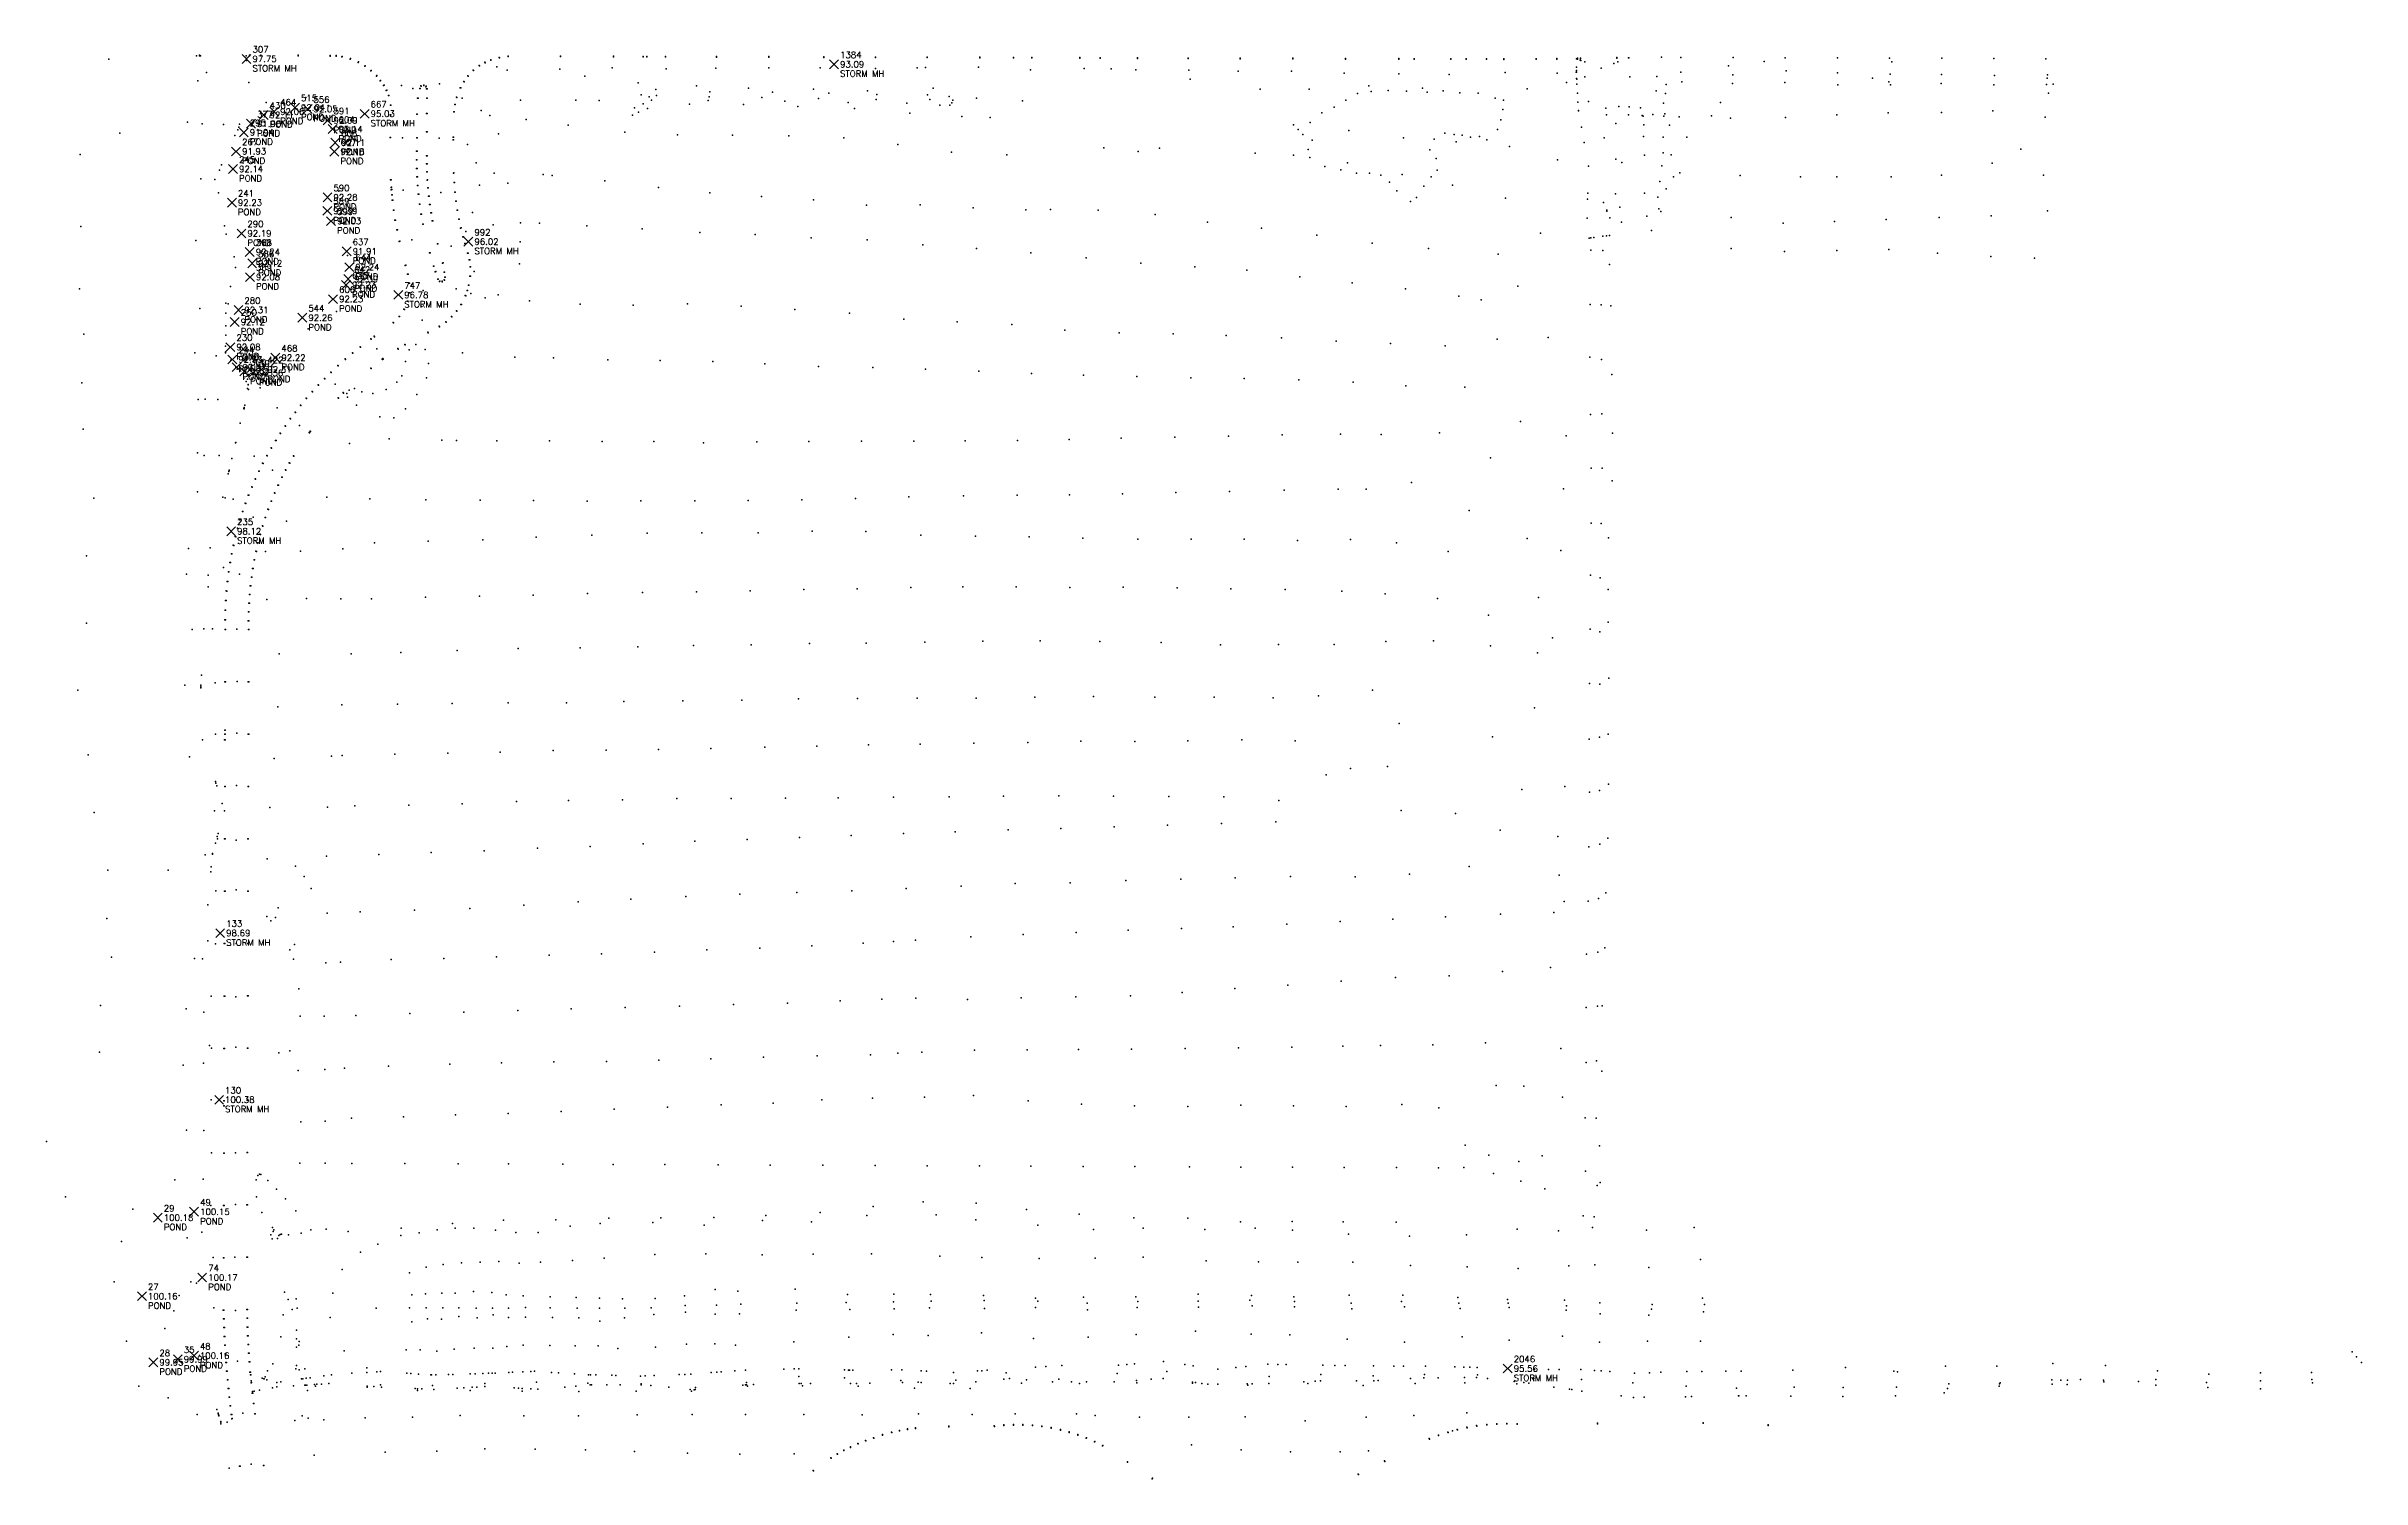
# Model space of a CAD drawing. Header units: feet. Extents: x 18182 to 20399, y 21105 to 22476.
import ezdxf

# ---------------------------------------------------------------- set-up
doc = ezdxf.new("R2010")
doc.units = ezdxf.units.FT
doc.header["$MEASUREMENT"] = 0
doc.layers.add('V-NODE-TEXT', color=11, linetype='Continuous')
doc.styles.get("Standard").update_dxf_attribs({"font": 'simplex.shx'})

# ---------------------------------------------------------------- blocks, each defined once
blk = doc.blocks.new('*U416', base_point=(21256.6, 20043.3, 95.6))
at = {"layer": 'V-NODE-TEXT', "linetype": 'ByBlock', "char_height": 6}
for s, insert, attachment_point in [('2046', (21262.3, 20049.3, 95.6), 7), ('95.56', (21262.3, 20043.3, 95.6), 4), ('STORM MH', (21262.3, 20037.3, 95.6), 1)]:
    blk.add_mtext(s, dxfattribs=dict(at, insert=insert, attachment_point=attachment_point))
blk = doc.blocks.new('*U1080', base_point=(20611.6, 21291.7, 93.1))
at = {"layer": 'V-NODE-TEXT', "linetype": 'ByBlock', "char_height": 6}
for s, insert, attachment_point in [('93.09', (20617.3, 21291.7, 93.1), 4), ('STORM MH', (20617.3, 21285.7, 93.1), 1), ('1384', (20617.3, 21297.7, 93.1), 7)]:
    blk.add_mtext(s, dxfattribs=dict(at, insert=insert, attachment_point=attachment_point))
blk = doc.blocks.new('*U1474', base_point=(20261.5, 21122, 96))
at = {"layer": 'V-NODE-TEXT', "linetype": 'ByBlock', "char_height": 6}
for s, insert, attachment_point in [('992', (20267.2, 21128, 96), 7), ('96.02', (20267.2, 21122, 96), 4), ('STORM MH', (20267.2, 21116, 96), 1)]:
    blk.add_mtext(s, dxfattribs=dict(at, insert=insert, attachment_point=attachment_point))
blk = doc.blocks.new('*U1721', base_point=(20194.2, 21071, 96.8))
at = {"layer": 'V-NODE-TEXT', "linetype": 'ByBlock', "char_height": 6}
for s, insert, attachment_point in [('747', (20200, 21077, 96.8), 7), ('96.78', (20200, 21071, 96.8), 4), ('STORM MH', (20200, 21065, 96.8), 1)]:
    blk.add_mtext(s, dxfattribs=dict(at, insert=insert, attachment_point=attachment_point))
blk = doc.blocks.new('*U1803', base_point=(20162, 21244.3, 95))
at = {"layer": 'V-NODE-TEXT', "linetype": 'ByBlock', "char_height": 6}
for s, insert, attachment_point in [('95.03', (20167.8, 21244.3, 95), 4), ('667', (20167.8, 21250.3, 95), 7), ('STORM MH', (20167.8, 21238.3, 95), 1)]:
    blk.add_mtext(s, dxfattribs=dict(at, insert=insert, attachment_point=attachment_point))
blk = doc.blocks.new('*U1828', base_point=(20147.4, 21097.6, 92.2))
at = {"layer": 'V-NODE-TEXT', "linetype": 'ByBlock', "char_height": 6}
for s, insert, attachment_point in [('644', (20153.1, 21103.6, 92.2), 7), ('92.24', (20153.1, 21097.6, 92.2), 4), ('POND', (20153.1, 21091.6, 92.2), 1)]:
    blk.add_mtext(s, dxfattribs=dict(at, insert=insert, attachment_point=attachment_point))
blk = doc.blocks.new('*U1832', base_point=(20146.3, 21086.2, 92.4))
at = {"layer": 'V-NODE-TEXT', "linetype": 'ByBlock', "char_height": 6}
for s, insert, attachment_point in [('92.39', (20152, 21086.2, 92.4), 4), ('642', (20152, 21092.2, 92.4), 7), ('POND', (20152, 21080.2, 92.4), 1)]:
    blk.add_mtext(s, dxfattribs=dict(at, insert=insert, attachment_point=attachment_point))
blk = doc.blocks.new('*U1839', base_point=(20144.9, 21112.6, 91.9))
at = {"layer": 'V-NODE-TEXT', "linetype": 'ByBlock', "char_height": 6}
for s, insert, attachment_point in [('91.91', (20150.6, 21112.6, 91.9), 4), ('637', (20150.6, 21118.6, 91.9), 7), ('POND', (20150.6, 21106.6, 91.9), 1)]:
    blk.add_mtext(s, dxfattribs=dict(at, insert=insert, attachment_point=attachment_point))
blk = doc.blocks.new('*U1843', base_point=(20144.1, 21080.5, 92.2))
at = {"layer": 'V-NODE-TEXT', "linetype": 'ByBlock', "char_height": 6}
for s, insert, attachment_point in [('635', (20149.9, 21086.5, 92.2), 7), ('92.23', (20149.9, 21080.5, 92.2), 4), ('POND', (20149.9, 21074.5, 92.2), 1)]:
    blk.add_mtext(s, dxfattribs=dict(at, insert=insert, attachment_point=attachment_point))
blk = doc.blocks.new('*U1872', base_point=(20133.8, 21216.7, 92.1))
at = {"layer": 'V-NODE-TEXT', "linetype": 'ByBlock', "char_height": 6}
for s, insert, attachment_point in [('92.11', (20139.6, 21216.7, 92.1), 4), ('608', (20139.6, 21222.7, 92.1), 7), ('POND', (20139.6, 21210.7, 92.1), 1)]:
    blk.add_mtext(s, dxfattribs=dict(at, insert=insert, attachment_point=attachment_point))
blk = doc.blocks.new('*U1875', base_point=(20133.2, 21208.1, 92.2))
at = {"layer": 'V-NODE-TEXT', "linetype": 'ByBlock', "char_height": 6}
for s, insert, attachment_point in [('607', (20138.9, 21214.1, 92.2), 7), ('92.18', (20138.9, 21208.1, 92.2), 4), ('POND', (20138.9, 21202.1, 92.2), 1)]:
    blk.add_mtext(s, dxfattribs=dict(at, insert=insert, attachment_point=attachment_point))
blk = doc.blocks.new('*U1878', base_point=(20131.8, 21066.9, 92.2))
at = {"layer": 'V-NODE-TEXT', "linetype": 'ByBlock', "char_height": 6}
for s, insert, attachment_point in [('92.23', (20137.6, 21066.9, 92.2), 4), ('606', (20137.6, 21072.9, 92.2), 7), ('POND', (20137.6, 21060.9, 92.2), 1)]:
    blk.add_mtext(s, dxfattribs=dict(at, insert=insert, attachment_point=attachment_point))
blk = doc.blocks.new('*U1882', base_point=(20131.4, 21229.7, 92.1))
at = {"layer": 'V-NODE-TEXT', "linetype": 'ByBlock', "char_height": 6}
for s, insert, attachment_point in [('604', (20137.1, 21235.7, 92.1), 7), ('92.14', (20137.1, 21229.7, 92.1), 4), ('POND', (20137.1, 21223.7, 92.1), 1)]:
    blk.add_mtext(s, dxfattribs=dict(at, insert=insert, attachment_point=attachment_point))
blk = doc.blocks.new('*U1889', base_point=(20129.9, 21141.7, 92))
at = {"layer": 'V-NODE-TEXT', "linetype": 'ByBlock', "char_height": 6}
for s, insert, attachment_point in [('599', (20135.7, 21147.7, 92), 7), ('92.03', (20135.7, 21141.7, 92), 4), ('POND', (20135.7, 21135.7, 92), 1)]:
    blk.add_mtext(s, dxfattribs=dict(at, insert=insert, attachment_point=attachment_point))
blk = doc.blocks.new('*U1899', base_point=(20126.6, 21238, 92.1))
at = {"layer": 'V-NODE-TEXT', "linetype": 'ByBlock', "char_height": 6}
for s, insert, attachment_point in [('591', (20132.3, 21244, 92.1), 7), ('92.09', (20132.3, 21238, 92.1), 4), ('POND', (20132.3, 21232, 92.1), 1)]:
    blk.add_mtext(s, dxfattribs=dict(at, insert=insert, attachment_point=attachment_point))
blk = doc.blocks.new('*U1902', base_point=(20126.5, 21164.3, 92.3))
at = {"layer": 'V-NODE-TEXT', "linetype": 'ByBlock', "char_height": 6}
for s, insert, attachment_point in [('590', (20132.2, 21170.3, 92.3), 7), ('92.28', (20132.2, 21164.3, 92.3), 4), ('POND', (20132.2, 21158.3, 92.3), 1)]:
    blk.add_mtext(s, dxfattribs=dict(at, insert=insert, attachment_point=attachment_point))
blk = doc.blocks.new('*U1905', base_point=(20126.2, 21151.5, 92.4))
at = {"layer": 'V-NODE-TEXT', "linetype": 'ByBlock', "char_height": 6}
for s, insert, attachment_point in [('589', (20132, 21157.5, 92.4), 7), ('92.39', (20132, 21151.5, 92.4), 4), ('POND', (20132, 21145.5, 92.4), 1)]:
    blk.add_mtext(s, dxfattribs=dict(at, insert=insert, attachment_point=attachment_point))
blk = doc.blocks.new('*U1940', base_point=(20107.4, 21249, 92))
at = {"layer": 'V-NODE-TEXT', "linetype": 'ByBlock', "char_height": 6}
for s, insert, attachment_point in [('556', (20113.1, 21255, 92), 7), ('92.05', (20113.1, 21249, 92), 4), ('POND', (20113.1, 21243, 92), 1)]:
    blk.add_mtext(s, dxfattribs=dict(at, insert=insert, attachment_point=attachment_point))
blk = doc.blocks.new('*U1954', base_point=(20102.4, 21049.1, 92.3))
at = {"layer": 'V-NODE-TEXT', "linetype": 'ByBlock', "char_height": 6}
for s, insert, attachment_point in [('544', (20108.2, 21055.1, 92.3), 7), ('92.26', (20108.2, 21049.1, 92.3), 4), ('POND', (20108.2, 21043.1, 92.3), 1)]:
    blk.add_mtext(s, dxfattribs=dict(at, insert=insert, attachment_point=attachment_point))
blk = doc.blocks.new('*U1985', base_point=(20095.4, 21250.4, 92))
at = {"layer": 'V-NODE-TEXT', "linetype": 'ByBlock', "char_height": 6}
for s, insert, attachment_point in [('515', (20101.1, 21256.4, 92), 7), ('92.04', (20101.1, 21250.4, 92), 4), ('POND', (20101.1, 21244.4, 92), 1)]:
    blk.add_mtext(s, dxfattribs=dict(at, insert=insert, attachment_point=attachment_point))
blk = doc.blocks.new('*U2034', base_point=(20076.7, 21010.8, 92.2))
at = {"layer": 'V-NODE-TEXT', "linetype": 'ByBlock', "char_height": 6}
for s, insert, attachment_point in [('468', (20082.4, 21016.8, 92.2), 7), ('92.22', (20082.4, 21010.8, 92.2), 4), ('POND', (20082.4, 21004.8, 92.2), 1)]:
    blk.add_mtext(s, dxfattribs=dict(at, insert=insert, attachment_point=attachment_point))
blk = doc.blocks.new('*U2040', base_point=(20075.4, 21246.4, 92.1))
at = {"layer": 'V-NODE-TEXT', "linetype": 'ByBlock', "char_height": 6}
for s, insert, attachment_point in [('464', (20081.2, 21252.4, 92.1), 7), ('92.06', (20081.2, 21246.4, 92.1), 4), ('POND', (20081.2, 21240.4, 92.1), 1)]:
    blk.add_mtext(s, dxfattribs=dict(at, insert=insert, attachment_point=attachment_point))
blk = doc.blocks.new('*U2076', base_point=(20065.4, 21243.2, 92.1))
at = {"layer": 'V-NODE-TEXT', "linetype": 'ByBlock', "char_height": 6}
for s, insert, attachment_point in [('430', (20071.1, 21249.2, 92.1), 7), ('92.11', (20071.1, 21243.2, 92.1), 4), ('POND', (20071.1, 21237.2, 92.1), 1)]:
    blk.add_mtext(s, dxfattribs=dict(at, insert=insert, attachment_point=attachment_point))
blk = doc.blocks.new('*U2086', base_point=(20063.1, 20999.6, 92.3))
at = {"layer": 'V-NODE-TEXT', "linetype": 'ByBlock', "char_height": 6}
for s, insert, attachment_point in [('422', (20068.9, 21005.6, 92.3), 7), ('92.31', (20068.9, 20999.6, 92.3), 4), ('POND', (20068.9, 20993.6, 92.3), 1)]:
    blk.add_mtext(s, dxfattribs=dict(at, insert=insert, attachment_point=attachment_point))
blk = doc.blocks.new('*U2118', base_point=(20055.1, 20996.3, 92.4))
at = {"layer": 'V-NODE-TEXT', "linetype": 'ByBlock', "char_height": 6}
for s, insert, attachment_point in [('392', (20060.9, 21002.3, 92.4), 7), ('92.36', (20060.9, 20996.3, 92.4), 4), ('POND', (20060.9, 20990.3, 92.4), 1)]:
    blk.add_mtext(s, dxfattribs=dict(at, insert=insert, attachment_point=attachment_point))
blk = doc.blocks.new('*U2126', base_point=(20054.4, 21101.3, 92.1))
at = {"layer": 'V-NODE-TEXT', "linetype": 'ByBlock', "char_height": 6}
for s, insert, attachment_point in [('386', (20060.1, 21107.3, 92.1), 7), ('92.12', (20060.1, 21101.3, 92.1), 4), ('POND', (20060.1, 21095.3, 92.1), 1)]:
    blk.add_mtext(s, dxfattribs=dict(at, insert=insert, attachment_point=attachment_point))
blk = doc.blocks.new('*U2137', base_point=(20053.2, 21234.8, 92))
at = {"layer": 'V-NODE-TEXT', "linetype": 'ByBlock', "char_height": 6}
for s, insert, attachment_point in [('377', (20059, 21240.8, 92), 7), ('91.96', (20059, 21234.8, 92), 4), ('POND', (20059, 21228.8, 92), 1)]:
    blk.add_mtext(s, dxfattribs=dict(at, insert=insert, attachment_point=attachment_point))
blk = doc.blocks.new('*U2147', base_point=(20052.2, 21088, 92.1))
at = {"layer": 'V-NODE-TEXT', "linetype": 'ByBlock', "char_height": 6}
for s, insert, attachment_point in [('369', (20058, 21094, 92.1), 7), ('92.08', (20058, 21088, 92.1), 4), ('POND', (20058, 21082, 92.1), 1)]:
    blk.add_mtext(s, dxfattribs=dict(at, insert=insert, attachment_point=attachment_point))
blk = doc.blocks.new('*U2150', base_point=(20052, 21112.1, 92.2))
at = {"layer": 'V-NODE-TEXT', "linetype": 'ByBlock', "char_height": 6}
for s, insert, attachment_point in [('368', (20057.8, 21118.1, 92.2), 7), ('92.24', (20057.8, 21112.1, 92.2), 4), ('POND', (20057.8, 21106.1, 92.2), 1)]:
    blk.add_mtext(s, dxfattribs=dict(at, insert=insert, attachment_point=attachment_point))
blk = doc.blocks.new('*U2213', base_point=(20049, 21297, 97.7))
at = {"layer": 'V-NODE-TEXT', "linetype": 'ByBlock', "char_height": 6}
for s, insert, attachment_point in [('307', (20054.7, 21303, 97.7), 7), ('97.75', (20054.7, 21297, 97.7), 4), ('STORM MH', (20054.7, 21291, 97.7), 1)]:
    blk.add_mtext(s, dxfattribs=dict(at, insert=insert, attachment_point=attachment_point))
blk = doc.blocks.new('*U2222', base_point=(20046.7, 20997.6, 92.2))
at = {"layer": 'V-NODE-TEXT', "linetype": 'ByBlock', "char_height": 6}
for s, insert, attachment_point in [('300', (20052.5, 21003.6, 92.2), 7), ('92.21', (20052.5, 20997.6, 92.2), 4), ('POND', (20052.5, 20991.6, 92.2), 1)]:
    blk.add_mtext(s, dxfattribs=dict(at, insert=insert, attachment_point=attachment_point))
blk = doc.blocks.new('*U2229', base_point=(20046.3, 21226.6, 91.9))
at = {"layer": 'V-NODE-TEXT', "linetype": 'ByBlock', "char_height": 6}
for s, insert, attachment_point in [('295', (20052.1, 21232.6, 91.9), 7), ('91.94', (20052.1, 21226.6, 91.9), 4), ('POND', (20052.1, 21220.6, 91.9), 1)]:
    blk.add_mtext(s, dxfattribs=dict(at, insert=insert, attachment_point=attachment_point))
blk = doc.blocks.new('*U2236', base_point=(20044.1, 21129.8, 92.2))
at = {"layer": 'V-NODE-TEXT', "linetype": 'ByBlock', "char_height": 6}
for s, insert, attachment_point in [('290', (20049.8, 21135.8, 92.2), 7), ('92.19', (20049.8, 21129.8, 92.2), 4), ('POND', (20049.8, 21123.8, 92.2), 1)]:
    blk.add_mtext(s, dxfattribs=dict(at, insert=insert, attachment_point=attachment_point))
blk = doc.blocks.new('*U2248', base_point=(20041.2, 21056.5, 92.3))
at = {"layer": 'V-NODE-TEXT', "linetype": 'ByBlock', "char_height": 6}
for s, insert, attachment_point in [('280', (20046.9, 21062.5, 92.3), 7), ('92.31', (20046.9, 21056.5, 92.3), 4), ('POND', (20046.9, 21050.5, 92.3), 1)]:
    blk.add_mtext(s, dxfattribs=dict(at, insert=insert, attachment_point=attachment_point))
blk = doc.blocks.new('*U2260', base_point=(20039.4, 21001.8, 92.4))
at = {"layer": 'V-NODE-TEXT', "linetype": 'ByBlock', "char_height": 6}
for s, insert, attachment_point in [('270', (20045.1, 21007.8, 92.4), 7), ('92.37', (20045.1, 21001.8, 92.4), 4), ('POND', (20045.1, 20995.8, 92.4), 1)]:
    blk.add_mtext(s, dxfattribs=dict(at, insert=insert, attachment_point=attachment_point))
blk = doc.blocks.new('*U2265', base_point=(20039, 21208.4, 91.9))
at = {"layer": 'V-NODE-TEXT', "linetype": 'ByBlock', "char_height": 6}
for s, insert, attachment_point in [('267', (20044.7, 21214.4, 91.9), 7), ('91.93', (20044.7, 21208.4, 91.9), 4), ('POND', (20044.7, 21202.4, 91.9), 1)]:
    blk.add_mtext(s, dxfattribs=dict(at, insert=insert, attachment_point=attachment_point))
blk = doc.blocks.new('*U2284', base_point=(20037.5, 21045.2, 92.1))
at = {"layer": 'V-NODE-TEXT', "linetype": 'ByBlock', "char_height": 6}
for s, insert, attachment_point in [('250', (20043.3, 21051.2, 92.1), 7), ('92.12', (20043.3, 21045.2, 92.1), 4), ('POND', (20043.3, 21039.2, 92.1), 1)]:
    blk.add_mtext(s, dxfattribs=dict(at, insert=insert, attachment_point=attachment_point))
blk = doc.blocks.new('*U2291', base_point=(20035.9, 21191.6, 92.1))
at = {"layer": 'V-NODE-TEXT', "linetype": 'ByBlock', "char_height": 6}
for s, insert, attachment_point in [('245', (20041.7, 21197.6, 92.1), 7), ('92.14', (20041.7, 21191.6, 92.1), 4), ('POND', (20041.7, 21185.6, 92.1), 1)]:
    blk.add_mtext(s, dxfattribs=dict(at, insert=insert, attachment_point=attachment_point))
blk = doc.blocks.new('*U2294', base_point=(20035.4, 21009.2, 92.3))
at = {"layer": 'V-NODE-TEXT', "linetype": 'ByBlock', "char_height": 6}
for s, insert, attachment_point in [('244', (20041.1, 21015.2, 92.3), 7), ('92.33', (20041.1, 21009.2, 92.3), 4), ('POND', (20041.1, 21003.2, 92.3), 1)]:
    blk.add_mtext(s, dxfattribs=dict(at, insert=insert, attachment_point=attachment_point))
blk = doc.blocks.new('*U2299', base_point=(20035, 21159.3, 92.2))
at = {"layer": 'V-NODE-TEXT', "linetype": 'ByBlock', "char_height": 6}
for s, insert, attachment_point in [('241', (20040.7, 21165.3, 92.2), 7), ('92.23', (20040.7, 21159.3, 92.2), 4), ('POND', (20040.7, 21153.3, 92.2), 1)]:
    blk.add_mtext(s, dxfattribs=dict(at, insert=insert, attachment_point=attachment_point))
blk = doc.blocks.new('*U2307', base_point=(20034.2, 20844.7, 98.1))
at = {"layer": 'V-NODE-TEXT', "linetype": 'ByBlock', "char_height": 6}
for s, insert, attachment_point in [('235', (20039.9, 20850.7, 98.1), 7), ('98.12', (20039.9, 20844.7, 98.1), 4), ('STORM MH', (20039.9, 20838.7, 98.1), 1)]:
    blk.add_mtext(s, dxfattribs=dict(at, insert=insert, attachment_point=attachment_point))
blk = doc.blocks.new('*U2314', base_point=(20033.5, 21021, 92.1))
at = {"layer": 'V-NODE-TEXT', "linetype": 'ByBlock', "char_height": 6}
for s, insert, attachment_point in [('230', (20039.3, 21027, 92.1), 7), ('92.08', (20039.3, 21021, 92.1), 4), ('POND', (20039.3, 21015, 92.1), 1)]:
    blk.add_mtext(s, dxfattribs=dict(at, insert=insert, attachment_point=attachment_point))
blk = doc.blocks.new('*U2413', base_point=(20023.7, 20460, 98.7))
at = {"layer": 'V-NODE-TEXT', "linetype": 'ByBlock', "char_height": 6}
for s, insert, attachment_point in [('98.69', (20029.5, 20460, 98.7), 4), ('133', (20029.5, 20466, 98.7), 7), ('STORM MH', (20029.5, 20454, 98.7), 1)]:
    blk.add_mtext(s, dxfattribs=dict(at, insert=insert, attachment_point=attachment_point))
blk = doc.blocks.new('*U2418', base_point=(20022.7, 20300.5, 100.4))
at = {"layer": 'V-NODE-TEXT', "linetype": 'ByBlock', "char_height": 6}
for s, insert, attachment_point in [('130', (20028.4, 20306.5, 100.4), 7), ('STORM MH', (20028.4, 20294.5, 100.4), 1), ('100.38', (20028.4, 20300.5, 100.4), 4)]:
    blk.add_mtext(s, dxfattribs=dict(at, insert=insert, attachment_point=attachment_point))
blk = doc.blocks.new('*U2476', base_point=(20006.5, 20130.4, 100.2))
at = {"layer": 'V-NODE-TEXT', "linetype": 'ByBlock', "char_height": 6}
for s, insert, attachment_point in [('74', (20012.3, 20136.4, 100.2), 7), ('100.17', (20012.3, 20130.4, 100.2), 4), ('POND', (20012.3, 20124.4, 100.2), 1)]:
    blk.add_mtext(s, dxfattribs=dict(at, insert=insert, attachment_point=attachment_point))
blk = doc.blocks.new('*U2503', base_point=(19998.7, 20193.3, 100.2))
at = {"layer": 'V-NODE-TEXT', "linetype": 'ByBlock', "char_height": 6}
for s, insert, attachment_point in [('49', (20004.5, 20199.3, 100.2), 7), ('POND', (20004.5, 20187.3, 100.2), 1), ('100.15', (20004.5, 20193.3, 100.2), 4)]:
    blk.add_mtext(s, dxfattribs=dict(at, insert=insert, attachment_point=attachment_point))
blk = doc.blocks.new('*U2506', base_point=(19998.6, 20055.5, 100.2))
at = {"layer": 'V-NODE-TEXT', "linetype": 'ByBlock', "char_height": 6}
for s, insert, attachment_point in [('48', (20004.3, 20061.5, 100.2), 7), ('POND', (20004.3, 20049.5, 100.2), 1), ('100.16', (20004.3, 20055.5, 100.2), 4)]:
    blk.add_mtext(s, dxfattribs=dict(at, insert=insert, attachment_point=attachment_point))
blk = doc.blocks.new('*U2521', base_point=(19983.2, 20052.2, 100))
at = {"layer": 'V-NODE-TEXT', "linetype": 'ByBlock', "char_height": 6}
for s, insert, attachment_point in [('35', (19988.9, 20058.2, 100), 7), ('99.99', (19988.9, 20052.2, 100), 4), ('POND', (19988.9, 20046.2, 100), 1)]:
    blk.add_mtext(s, dxfattribs=dict(at, insert=insert, attachment_point=attachment_point))
blk = doc.blocks.new('*U2529', base_point=(19964.1, 20187.7, 100.2))
at = {"layer": 'V-NODE-TEXT', "linetype": 'ByBlock', "char_height": 6}
for s, insert, attachment_point in [('29', (19969.8, 20193.7, 100.2), 7), ('POND', (19969.8, 20181.7, 100.2), 1), ('100.18', (19969.8, 20187.7, 100.2), 4)]:
    blk.add_mtext(s, dxfattribs=dict(at, insert=insert, attachment_point=attachment_point))
blk = doc.blocks.new('*U2532', base_point=(19959.8, 20049.2, 99.9))
at = {"layer": 'V-NODE-TEXT', "linetype": 'ByBlock', "char_height": 6}
for s, insert, attachment_point in [('28', (19965.5, 20055.2, 99.9), 7), ('99.95', (19965.5, 20049.2, 99.9), 4), ('POND', (19965.5, 20043.2, 99.9), 1)]:
    blk.add_mtext(s, dxfattribs=dict(at, insert=insert, attachment_point=attachment_point))
blk = doc.blocks.new('*U2535', base_point=(19948.8, 20112.5, 100.2))
at = {"layer": 'V-NODE-TEXT', "linetype": 'ByBlock', "char_height": 6}
for s, insert, attachment_point in [('27', (19954.6, 20118.5, 100.2), 7), ('100.16', (19954.6, 20112.5, 100.2), 4), ('POND', (19954.6, 20106.5, 100.2), 1)]:
    blk.add_mtext(s, dxfattribs=dict(at, insert=insert, attachment_point=attachment_point))

msp = doc.modelspace()

# ---------------------------------------------------------------- linework, layer by layer
at = {"color": 0, "linetype": 'ByBlock', "lineweight": -2, "transparency": 16777216}
for p, q in [((18369.3, 22460.1, -902.3), (18377.8, 22468.6, -902.3)), ((18369.3, 22468.6, -902.3), (18377.8, 22460.1, -902.3)), ((18931.9, 22454.9, -906.9), (18940.4, 22463.4, -906.9)), ((18931.9, 22463.4, -906.9), (18940.4, 22454.9, -906.9)), ((18385.7, 22406.4, -907.9), (18394.2, 22414.9, -907.9)), ((18385.7, 22414.9, -907.9), (18394.2, 22406.4, -907.9)), ((18395.8, 22409.6, -907.9), (18404.3, 22418.1, -907.9)), ((18395.8, 22418.1, -907.9), (18404.3, 22409.6, -907.9)), ((18415.7, 22413.5, -908), (18424.2, 22422, -908)), ((18415.7, 22422, -908), (18424.2, 22413.5, -908)), ((18427.8, 22412.2, -908), (18436.3, 22420.7, -908)), ((18427.8, 22420.7, -908), (18436.3, 22412.2, -908)), ((18482.4, 22407.5, -905), (18490.9, 22416, -905)), ((18482.4, 22416, -905), (18490.9, 22407.5, -905)), ((18366.7, 22389.7, -908.1), (18375.2, 22398.2, -908.1)), ((18366.7, 22398.2, -908.1), (18375.2, 22389.7, -908.1)), ((18373.6, 22398, -908), (18382.1, 22406.5, -908)), ((18373.6, 22406.5, -908), (18382.1, 22398, -908)), ((18446.9, 22401.1, -907.9), (18455.4, 22409.6, -907.9)), ((18446.9, 22409.6, -907.9), (18455.4, 22401.1, -907.9)), ((18451.8, 22392.9, -907.9), (18460.3, 22401.4, -907.9)), ((18451.8, 22401.4, -907.9), (18460.3, 22392.9, -907.9)), ((18359.3, 22371.5, -908.1), (18367.8, 22380, -908.1)), ((18359.3, 22380, -908.1), (18367.8, 22371.5, -908.1)), ((18453.5, 22371.3, -907.8), (18462, 22379.8, -907.8)), ((18453.5, 22379.8, -907.8), (18462, 22371.3, -907.8)), ((18454.2, 22379.9, -907.9), (18462.7, 22388.4, -907.9)), ((18454.2, 22388.4, -907.9), (18462.7, 22379.9, -907.9)), ((18356.3, 22354.8, -907.9), (18364.8, 22363.2, -907.9)), ((18356.3, 22363.2, -907.9), (18364.8, 22354.8, -907.9)), ((18355.4, 22322.5, -907.8), (18363.9, 22331, -907.8)), ((18355.4, 22331, -907.8), (18363.9, 22322.5, -907.8)), ((18446.8, 22327.5, -907.7), (18455.3, 22336, -907.7)), ((18446.8, 22336, -907.7), (18455.3, 22327.5, -907.7)), ((18446.6, 22314.7, -907.6), (18455.1, 22323.2, -907.6)), ((18446.6, 22323.2, -907.6), (18455.1, 22314.7, -907.6)), ((18450.3, 22304.9, -908), (18458.8, 22313.3, -908)), ((18450.3, 22313.3, -908), (18458.8, 22304.9, -908)), ((18364.5, 22293, -907.8), (18372.9, 22301.5, -907.8)), ((18364.5, 22301.5, -907.8), (18372.9, 22293, -907.8)), ((18372.4, 22275.3, -907.8), (18380.9, 22283.7, -907.8)), ((18372.4, 22283.7, -907.8), (18380.9, 22275.3, -907.8)), ((18465.2, 22275.8, -908.1), (18473.7, 22284.3, -908.1)), ((18465.2, 22284.3, -908.1), (18473.7, 22275.8, -908.1)), ((18581.8, 22285.2, -904), (18590.3, 22293.7, -904)), ((18581.8, 22293.7, -904), (18590.3, 22285.2, -904)), ((18372.6, 22251.2, -907.9), (18381.1, 22259.7, -907.9)), ((18372.6, 22259.7, -907.9), (18381.1, 22251.2, -907.9)), ((18374.7, 22264.5, -907.9), (18383.2, 22272.9, -907.9)), ((18374.7, 22272.9, -907.9), (18383.2, 22264.5, -907.9)), ((18467.8, 22260.8, -907.8), (18476.2, 22269.2, -907.8)), ((18467.8, 22269.2, -907.8), (18476.2, 22260.8, -907.8)), ((18452.2, 22230.1, -907.8), (18460.7, 22238.6, -907.8)), ((18452.2, 22238.6, -907.8), (18460.7, 22230.1, -907.8)), ((18464.5, 22243.6, -907.8), (18473, 22252.1, -907.8)), ((18464.5, 22252.1, -907.8), (18473, 22243.6, -907.8)), ((18466.7, 22249.4, -907.6), (18475.1, 22257.9, -907.6)), ((18466.7, 22257.9, -907.6), (18475.1, 22249.4, -907.6)), ((18514.6, 22234.2, -903.2), (18523.1, 22242.6, -903.2)), ((18514.6, 22242.6, -903.2), (18523.1, 22234.2, -903.2)), ((18357.9, 22208.3, -907.9), (18366.4, 22216.8, -907.9)), ((18357.9, 22216.8, -907.9), (18366.4, 22208.3, -907.9)), ((18361.6, 22219.7, -907.7), (18370, 22228.2, -907.7)), ((18361.6, 22228.2, -907.7), (18370, 22219.7, -907.7)), ((18422.8, 22212.3, -907.7), (18431.3, 22220.8, -907.7)), ((18422.8, 22220.8, -907.7), (18431.3, 22212.3, -907.7)), ((18353.9, 22184.2, -907.9), (18362.4, 22192.7, -907.9)), ((18353.9, 22192.7, -907.9), (18362.4, 22184.2, -907.9)), ((18355.8, 22172.3, -907.7), (18364.2, 22180.8, -907.7)), ((18355.8, 22180.8, -907.7), (18364.2, 22172.3, -907.7)), ((18359.8, 22165, -907.6), (18368.3, 22173.4, -907.6)), ((18359.8, 22173.4, -907.6), (18368.3, 22165, -907.6)), ((18383.5, 22162.8, -907.7), (18392, 22171.3, -907.7)), ((18383.5, 22171.3, -907.7), (18392, 22162.8, -907.7)), ((18397, 22174, -907.8), (18405.5, 22182.5, -907.8)), ((18397, 22182.5, -907.8), (18405.5, 22174, -907.8)), ((18367.1, 22160.8, -907.8), (18375.6, 22169.3, -907.8)), ((18367.1, 22169.3, -907.8), (18375.6, 22160.8, -907.8)), ((18375.5, 22159.5, -907.6), (18384, 22168, -907.6)), ((18375.5, 22168, -907.6), (18384, 22159.5, -907.6)), ((18354.6, 22007.9, -901.9), (18363, 22016.4, -901.9)), ((18354.6, 22016.4, -901.9), (18363, 22007.9, -901.9)), ((18344.1, 21623.2, -901.3), (18352.6, 21631.7, -901.3)), ((18344.1, 21631.7, -901.3), (18352.6, 21623.2, -901.3)), ((18343.1, 21463.7, -899.6), (18351.5, 21472.2, -899.6)), ((18343.1, 21472.2, -899.6), (18351.5, 21463.7, -899.6)), ((18284.5, 21350.9, -899.8), (18292.9, 21359.3, -899.8)), ((18284.5, 21359.3, -899.8), (18292.9, 21350.9, -899.8)), ((18319.1, 21356.5, -899.8), (18327.6, 21365, -899.8)), ((18319.1, 21365, -899.8), (18327.6, 21356.5, -899.8)), ((18269.2, 21275.7, -899.8), (18277.7, 21284.2, -899.8)), ((18269.2, 21284.2, -899.8), (18277.7, 21275.7, -899.8)), ((18326.9, 21293.6, -899.8), (18335.4, 21302, -899.8)), ((18326.9, 21302, -899.8), (18335.4, 21293.6, -899.8)), ((18280.1, 21212.4, -900.1), (18288.6, 21220.8, -900.1)), ((18280.1, 21220.8, -900.1), (18288.6, 21212.4, -900.1)), ((18303.5, 21215.4, -900), (18312, 21223.8, -900)), ((18303.5, 21223.8, -900), (18312, 21215.4, -900)), ((18319, 21218.7, -899.8), (18327.5, 21227.2, -899.8)), ((18319, 21227.2, -899.8), (18327.5, 21218.7, -899.8)), ((19576.9, 21206.5, -904.4), (19585.4, 21214.9, -904.4)), ((19576.9, 21214.9, -904.4), (19585.4, 21206.5, -904.4))]:
    msp.add_line(p, q, dxfattribs=at)
for p in [(18241.7, 22464.2, -901.8), (18325.7, 22467.4, -901.5), (18328.6, 22468, -902.1), (18328.6, 22467.5, -901.6), (18328.7, 22467.4, -901.6), (18329.6, 22467.4, -901.6), (18373.3, 22467.2, -902), (18373.5, 22464.7, -902.2), (18373.7, 22462.7, -902.4), (18376.4, 22467.9, -902.6), (18376.4, 22467.4, -902.1), (18387.4, 22467.8, -902.6), (18387.4, 22467.3, -902.1), (18422.9, 22467.8, -903), (18422.9, 22467.3, -902.5), (18453.8, 22467.6, -903.3), (18453.8, 22467.1, -902.8), (18459.4, 22467.5, -903.3), (18459.4, 22467, -902.8), (18464.9, 22466.2, -902.8), (18465, 22466.7, -903.3), (18472.9, 22464.2, -902.9), (18473, 22464.7, -903.4), (18480.4, 22461, -903), (18480.7, 22461.4, -903.5), (18596.4, 22458.1, -904.6), (18601.7, 22461.1, -904.6), (18602, 22460.6, -904.1), (18607.4, 22463.5, -904.5), (18607.6, 22463, -904), (18615.6, 22465.8, -904.6), (18615.8, 22465.4, -904.1), (18624.1, 22467, -904.6), (18624.2, 22466.5, -904.1), (18674.2, 22467, -905.1), (18674.2, 22466.5, -904.6), (18725.1, 22466.9, -905.5), (18725.1, 22466.4, -905), (18753.5, 22466.7, -905.8), (18753.5, 22466.2, -905.3), (18757, 22466.7, -905.8), (18757, 22466.2, -905.3), (18774.7, 22466.7, -906), (18774.7, 22466.2, -905.5), (18823.7, 22466.6, -906.5), (18823.7, 22466.1, -906), (18873.6, 22466.5, -906.8), (18873.6, 22466, -906.3), (18926.3, 22466.3, -907.3), (18926.3, 22465.8, -906.8), (18975.7, 22466.1, -907.8), (18975.7, 22465.6, -907.3), (19025.3, 22466.1, -908.2), (19025.3, 22465.6, -907.7), (19075.7, 22465.9, -908.7), (19075.7, 22465.4, -908.2), (19107.8, 22465.8, -908.7), (19107.8, 22465.3, -908.2), (19125.4, 22465.8, -908.8), (19125.4, 22465.3, -908.3), (19171.5, 22465.6, -908.7), (19171.5, 22465.1, -908.2), (19190.8, 22465.5, -908.8), (19190.8, 22465, -908.3), (19226.8, 22465.3, -908.7), (19226.8, 22464.8, -908.2), (19275.2, 22465.1, -908.6), (19275.2, 22464.6, -908.1), (19325.1, 22465, -908.6), (19325.1, 22464.5, -908.1), (19375.3, 22464.9, -908.7), (19375.3, 22464.4, -908.2), (19425.9, 22464.7, -908.8), (19425.9, 22464.2, -908.3), (19476.8, 22464.6, -908.9), (19476.8, 22464.1, -908.4), (19491.5, 22464.5, -908.9), (19491.5, 22464, -908.4), (19526.8, 22464.5, -909), (19526.8, 22464, -908.5), (19541.5, 22464.5, -909), (19541.5, 22464, -908.5), (19560.9, 22464.5, -909), (19560.9, 22464, -908.5), (19577.4, 22464.4, -908.9), (19577.4, 22463.9, -908.4), (19608.5, 22464.5, -908.8), (19608.5, 22464, -908.3), (19628.3, 22464.7, -908.8), (19628.3, 22464.2, -908.3), (19647.1, 22464.5, -908.1), (19647.9, 22465.1, -908.6), (19647.9, 22464.6, -908.1), (19647.9, 22464.2, -908.1), (19650.5, 22463.2, -908.2), (19651, 22465.1, -908.7), (19651, 22464.6, -908.4), (19651.3, 22462.9, -908.2), (19655, 22461.5, -908.3), (19682.8, 22460.1, -908.4), (19685.5, 22465.7, -908.6), (19685.5, 22465.2, -908.3), (19686.7, 22461.6, -908.4), (19696.8, 22465.3, -908.3), (19697, 22465.4, -908.3), (19728.3, 22466.1, -908.5), (19747, 22465.7, -907.6), (19797, 22465.7, -907.4), (19826.8, 22461.8, -907.5), (19846.8, 22465.5, -907.2), (19896.8, 22465.3, -907), (19946.8, 22465.1, -907.2), (19948.8, 22461.6, -907.7), (19996.7, 22464.9, -907.7), (20046.6, 22464.7, -908.4), (20096.5, 22464.5, -909.4), (18326.8, 22443.2, -904.2), (18335.3, 22451.2, -903.1), (18375.9, 22441.8, -904.4), (18486.8, 22457.4, -903.2), (18487.1, 22457.8, -903.7), (18492.7, 22453, -903.4), (18493, 22453.4, -903.9), (18498, 22447.9, -903.5), (18498.3, 22448.3, -904), (18501.6, 22443.5, -903.7), (18502, 22443.8, -904.2), (18504.8, 22438.8, -903.8), (18505.3, 22439.1, -904.3), (18522, 22438.8, -904.2), (18532.9, 22435.9, -904.2), (18539.4, 22436.1, -904), (18539.9, 22436, -903.5), (18540.6, 22438.6, -904.1), (18540.8, 22438.2, -903.6), (18543.2, 22439.3, -904), (18543.2, 22438.8, -903.5), (18545.2, 22437.7, -903.6), (18545.5, 22438.1, -904.1), (18558.2, 22440.5, -904.1), (18578.2, 22436.8, -904.4), (18578.7, 22436.5, -903.9), (18581.5, 22442.6, -904.4), (18582, 22442.4, -903.9), (18585.5, 22448.1, -904.5), (18585.9, 22447.8, -904), (18590.6, 22453.5, -904.5), (18590.9, 22453.1, -904), (18596.6, 22457.7, -904.1), (18613.4, 22456.9, -904.2), (18623.2, 22453.5, -904.3), (18673.5, 22454.6, -905.1), (18697.5, 22447.8, -905.3), (18723.6, 22455.7, -905.7), (18748.7, 22441.3, -906), (18775.4, 22454.9, -905.8), (18804.3, 22438.6, -905.3), (18823, 22455.4, -906), (18854.1, 22436.3, -905.4), (18873.8, 22455.8, -906.4), (18922.7, 22455.9, -906.7), (18975.7, 22455, -907.3), (19015.6, 22455.9, -907.8), (19023.7, 22456.1, -908), (19031.1, 22436.3, -907.3), (19074.5, 22456.3, -908.4), (19124.2, 22454, -908.5), (19175.5, 22455.1, -908.3), (19201.5, 22454.7, -908.3), (19225.1, 22453.9, -908.6), (19275.9, 22453.7, -908.3), (19277.2, 22444.9, -905.9), (19323, 22452.6, -908.8), (19374.2, 22452.7, -908.9), (19424.5, 22450.7, -909.5), (19448.2, 22438.6, -908.9), (19476.8, 22450.1, -909.4), (19499.6, 22436.4, -909.4), (19525.1, 22449.3, -908.8), (19578.7, 22451.2, -908.6), (19628.4, 22450.8, -908.8), (19637.5, 22441.9, -909.2), (19646.7, 22451.8, -908.8), (19647.1, 22456.3, -908.6), (19647.1, 22453.1, -908.7), (19647.1, 22451.5, -908.8), (19647.1, 22445.7, -909.1), (19647.2, 22445, -909.2), (19647.5, 22440.2, -909.2), (19654.9, 22447.3, -909), (19670.5, 22455.6, -908.5), (19698, 22447.3, -908.9), (19723.8, 22447.6, -908.7), (19733, 22440, -909.4), (19747, 22451.8, -908.4), (19747.8, 22442.4, -909.5), (19792.7, 22457.8, -907.6), (19796.4, 22440.9, -909.9), (19796.8, 22449.1, -908.7), (19846.6, 22441.8, -910.3), (19847.7, 22452.9, -908.7), (19896.9, 22451, -908.7), (19897.2, 22439.4, -910.2), (19930.6, 22445.9, -911.4), (19946.1, 22442.5, -911.3), (19947.4, 22449.8, -910), (19947.7, 22439.4, -910.6), (19996.3, 22440.9, -910.6), (19996.6, 22449.5, -909.2), (20046.6, 22439.6, -910.4), (20047.2, 22448.3, -909.8), (20097, 22440, -911), (20097.8, 22445.8, -910.5), (20097.9, 22449.1, -910.1), (20103.5, 22440.2, -910.6), (18392.4, 22422.7, -905.1), (18430.4, 22427.5, -904.2), (18451.6, 22419.7, -904.7), (18507.4, 22434.1, -904), (18507.9, 22434.4, -904.5), (18509.4, 22429.2, -904.1), (18509.9, 22429.3, -904.6), (18511.3, 22420.1, -904.1), (18511.8, 22420.1, -904.6), (18537.3, 22426.8, -904.1), (18537.8, 22426.8, -903.6), (18546, 22435.6, -903.5), (18546.1, 22426.7, -903.5), (18546.5, 22435.6, -904), (18546.6, 22426.7, -904), (18572, 22413.8, -904.5), (18572.5, 22413.7, -904), (18572.9, 22420.8, -904.5), (18573.4, 22420.7, -904), (18574.6, 22427.7, -904.4), (18575.1, 22427.5, -903.9), (18580, 22426.8, -903.6), (18598.1, 22414.9, -902.6), (18635.9, 22424.8, -903.9), (18689, 22424.9, -905.2), (18711.3, 22424.4, -905.6), (18745, 22417.6, -906.7), (18751.3, 22430, -906.1), (18753.2, 22421.2, -908.6), (18757.6, 22416.8, -906.2), (18759, 22427.9, -908.6), (18761.2, 22425, -906.3), (18765.4, 22435, -906), (18766.1, 22429.4, -908.7), (18797.6, 22421, -906), (18815.7, 22424.4, -906.5), (18816.5, 22428.1, -909.1), (18817.3, 22432.9, -905.6), (18849.3, 22420.6, -906.5), (18867, 22427.4, -909.3), (18877.1, 22432.4, -906), (18889, 22424, -907), (18901.6, 22418.9, -906.8), (18916.3, 22435.3, -905.5), (18921.3, 22426.4, -909.6), (18931, 22431.4, -906.2), (18949.7, 22422.5, -907.2), (18955.7, 22416.8, -907.4), (18968, 22433.7, -906.4), (18976.5, 22425.4, -910.1), (18977.2, 22430.3, -907.1), (19005.9, 22422, -908.3), (19025.5, 22430, -907.7), (19028, 22425.6, -910.7), (19037.4, 22420.2, -908.8), (19046.5, 22428.4, -908), (19047, 22419.9, -910.1), (19049, 22422.3, -911.3), (19050, 22424.7, -911.3), (19072.6, 22426.9, -907.6), (19116.5, 22424.2, -910.7), (19344.2, 22435.5, -906.6), (19391.2, 22435.3, -908.2), (19415, 22418.3, -909.8), (19426.3, 22424.7, -909.8), (19437.4, 22431.1, -909.7), (19450.4, 22433.2, -909.6), (19466.7, 22434.2, -909.9), (19484.1, 22433.5, -909.8), (19504.1, 22432.5, -909.8), (19519.5, 22433.8, -909.8), (19535.2, 22432, -909.8), (19553, 22431.4, -909.7), (19569.1, 22426.6, -909.8), (19576.5, 22415.9, -910.2), (19577.1, 22424.7, -910), (19599.8, 22435.6, -909.5), (19648, 22431.5, -909.3), (19648.4, 22423, -909.4), (19648.9, 22414.9, -909.4), (19648.9, 22414.6, -909.4), (19658.5, 22423.7, -909), (19675.2, 22417.2, -909.2), (19687.5, 22418.9, -909.3), (19697.4, 22418.5, -909.5), (19708.2, 22417.5, -909.3), (19723.4, 22433.9, -909.3), (19730.2, 22422.1, -909.5), (19732.4, 22431.2, -909.6), (19784.8, 22422.5, -910.7), (20045.8, 22414.5, -911.2), (20099.1, 22431.5, -910.8), (18252.2, 22393.3, -902.6), (18317, 22403.7, -904.3), (18331.1, 22402.3, -904.3), (18351.4, 22401.5, -904.8), (18365.1, 22396.6, -905.6), (18366.2, 22399.1, -905.6), (18366.2, 22398.9, -905.6), (18366.9, 22402, -905.5), (18454.6, 22398.4, -907.9), (18466.8, 22402.8, -904.9), (18511.1, 22410.8, -904.2), (18511.6, 22410.7, -904.7), (18536.6, 22411.6, -904.2), (18537.1, 22411.6, -903.7), (18545.9, 22394.4, -903.9), (18546, 22412.2, -903.7), (18546.4, 22394.4, -904.4), (18546.5, 22412.2, -904.2), (18606.6, 22410.1, -902.4), (18614.9, 22392.7, -902.1), (18641.2, 22406.2, -903.7), (18681.6, 22400.9, -905.3), (18735.7, 22394.2, -906.1), (18743.3, 22410.5, -906.1), (18748.9, 22413.5, -909), (18786.2, 22391.7, -906.2), (19008.6, 22412.3, -908.2), (19058.4, 22409.1, -909.1), (19085.7, 22408.1, -907.7), (19376.2, 22401.1, -909.4), (19380.4, 22396.9, -909.6), (19385, 22391.9, -909.6), (19392, 22403.6, -909.8), (19403.1, 22412.7, -909.7), (19429, 22395.9, -909.8), (19521, 22393.1, -909.8), (19530, 22392.1, -909.9), (19571.4, 22396.7, -910.1), (19574.7, 22406.1, -910.2), (19651.8, 22398.9, -909.3), (19675.8, 22410.9, -909.1), (19684.7, 22402.4, -910), (19696.8, 22410.7, -910.2), (19709.9, 22410.2, -909.5), (19710.8, 22409.4, -909.4), (19711.6, 22401.3, -909.2), (19720, 22411, -909.2), (19730.8, 22409.6, -909.3), (19731.6, 22411.7, -909.5), (19736.1, 22400.9, -910.2), (19745.2, 22409, -910.3), (19776.2, 22409.7, -910.6), (19794.5, 22407.5, -910.3), (19847.1, 22408.2, -910.9), (19896.2, 22410.7, -911.1), (19945.3, 22412.8, -911.3), (19996.5, 22413.1, -911.6), (20095.9, 22408.5, -911.1), (18214.3, 22372.7, -902.2), (18362.5, 22390.9, -905.4), (18469.3, 22375.3, -904.9), (18511, 22389.2, -904.3), (18511.5, 22389.2, -904.8), (18522.8, 22388.9, -904.6), (18536.4, 22375.9, -904.5), (18536.5, 22388.9, -904.4), (18536.9, 22375.9, -904), (18537, 22388.9, -903.9), (18545.9, 22371.5, -904), (18546.4, 22371.5, -904.5), (18558, 22388.4, -904.6), (18571.3, 22386.9, -904.8), (18571.4, 22389.3, -904.8), (18571.8, 22386.9, -904.3), (18571.9, 22389.3, -904.3), (18585.3, 22382.5, -902.8), (18838.8, 22391.3, -906.4), (18892.8, 22390.6, -906.8), (18945.4, 22388.7, -907.2), (18997.2, 22382.4, -908.2), (19048.5, 22375.2, -908.9), (19101.6, 22372.6, -908.9), (19194.5, 22379.1, -907.4), (19227.4, 22375.6, -907.6), (19247.8, 22378.8, -907.6), (19339.4, 22374.1, -909.5), (19376, 22372.2, -909.5), (19390, 22377.5, -909.7), (19391.7, 22370.1, -909.8), (19394, 22386.7, -909.6), (19481.4, 22388.9, -909.8), (19506.7, 22377.2, -909.8), (19510.6, 22387.5, -909.9), (19531.8, 22385.1, -909.5), (19537.6, 22391.2, -909.8), (19545.6, 22389.4, -909.7), (19554, 22390.2, -909.8), (19561.2, 22386.9, -909.8), (19582.9, 22380.6, -909.7), (19654.4, 22384.3, -909.1), (19673.4, 22388.9, -908.7), (19711.1, 22390.1, -908.7), (19712.1, 22372.3, -909.3), (19729.9, 22389.5, -908.8), (19729.9, 22374.3, -909.5), (19737.6, 22372.6, -910.3), (19752.6, 22389.4, -910.3), (20072.5, 22377.9, -909.7), (18329.7, 22349.5, -904.7), (18343.1, 22349, -904.2), (18347.7, 22357.8, -904.9), (18349.6, 22363, -904.6), (18511.5, 22348.7, -904.5), (18512, 22348.7, -905), (18536.3, 22367.7, -904.1), (18536.4, 22359.5, -903.7), (18536.7, 22351.3, -903.3), (18536.8, 22367.7, -903.6), (18536.9, 22359.5, -903.2), (18537.2, 22351.3, -902.8), (18545.9, 22363.8, -903.9), (18546.1, 22356.1, -903.9), (18546.4, 22363.8, -904.4), (18546.5, 22348.4, -903.9), (18546.6, 22356.1, -904.4), (18547, 22348.5, -904.4), (18571.7, 22355.1, -905), (18572.2, 22355.2, -904.5), (18593.4, 22364.9, -902.8), (18610.6, 22354.9, -901.7), (18657.5, 22353.6, -904.7), (18666.3, 22352.8, -905), (18716.7, 22347.5, -906.2), (19406.1, 22361.2, -910), (19421.3, 22358.3, -909.9), (19427.8, 22364.7, -909.8), (19436.3, 22354.9, -909.9), (19448.9, 22355.1, -909.9), (19459.8, 22353.2, -909.9), (19480, 22353.7, -909.8), (19507.9, 22351.4, -909.6), (19512.6, 22369, -909.8), (19513.5, 22357.9, -909.9), (19628.9, 22367.6, -909.2), (19658.5, 22361.6, -908.9), (19684.6, 22368.4, -909.4), (19690.4, 22365.3, -909.9), (19728.6, 22362.1, -909.3), (19739.8, 22351.4, -909.9), (19746, 22355.3, -910), (19803.8, 22352.6, -910.4), (19861.6, 22351.3, -910.6), (19896.3, 22351.3, -910.6), (19948.3, 22351.3, -911), (19996.6, 22353.1, -910.7), (20045.1, 22364.6, -910.7), (20094.2, 22352.9, -910.5), (18346.7, 22336.2, -904.7), (18461.8, 22337.8, -905.5), (18512, 22341.4, -904.5), (18512.2, 22339.1, -904.5), (18512.5, 22341.5, -905), (18512.6, 22334.1, -904.5), (18512.7, 22339.2, -905), (18513.1, 22334.1, -905), (18513.1, 22329, -904.5), (18513.6, 22329, -905), (18523.7, 22338.6, -904.7), (18537.2, 22343.1, -903), (18537.7, 22343.1, -902.5), (18538, 22334.9, -902.6), (18538.5, 22334.9, -902.1), (18539.1, 22325.2, -903.1), (18539.6, 22325.3, -902.6), (18547.1, 22340.8, -903.9), (18547.6, 22340.8, -904.4), (18547.9, 22332.8, -903.9), (18548.4, 22332.9, -904.4), (18559.5, 22336.4, -904.7), (18572.3, 22346, -905.1), (18572.8, 22346.1, -904.6), (18573, 22336.8, -905.1), (18573.5, 22336.8, -904.6), (18573.9, 22328.1, -905), (18574.4, 22328.2, -904.5), (18596.7, 22343.5, -902.6), (18623.8, 22345.5, -901.8), (18767.9, 22341.3, -906.1), (18817.2, 22336.2, -906.4), (18866.8, 22332.7, -906.5), (18916.6, 22329.3, -906.6), (19467.9, 22346.2, -909.8), (19474.9, 22337.9, -909.8), (19488.2, 22327.8, -909.9), (19493.9, 22331.7, -909.8), (19500.7, 22342.4, -909.9), (19528.4, 22343.6, -909.5), (19579.1, 22331, -909.6), (19657.7, 22330.2, -908.9), (19657.8, 22335.7, -908.9), (19673, 22326.8, -909), (19684.5, 22335.1, -909.7), (19712.1, 22335.9, -909.3), (19725, 22332.1, -909.4), (19726.9, 22347, -909.4), (19732.8, 22340, -910), (18214.8, 22304, -903.4), (18352.5, 22304.7, -904.7), (18460.2, 22318.5, -905.5), (18466.5, 22307.2, -905.2), (18514.3, 22319.5, -904.5), (18514.7, 22319.5, -905), (18515.7, 22310, -904.4), (18516.2, 22310.1, -904.9), (18540.5, 22315.7, -903.7), (18541, 22315.7, -903.2), (18542.3, 22306.1, -904.2), (18542.8, 22306.2, -903.7), (18548.9, 22324.9, -903.8), (18549.4, 22325, -904.3), (18550.1, 22317, -903.8), (18550.6, 22317.1, -904.3), (18551.4, 22309.2, -903.8), (18551.9, 22309.3, -904.3), (18575.2, 22319.5, -904.9), (18575.7, 22319.6, -904.4), (18576.7, 22310.9, -904.8), (18577.2, 22311, -904.3), (18590.1, 22317.2, -903.4), (18609.6, 22305.4, -902.1), (18635.9, 22307.3, -902.9), (18654, 22307.1, -904.4), (18699.4, 22304.6, -906), (18967.3, 22324.4, -907.5), (19018.6, 22324.5, -908.4), (19069.3, 22321.8, -908.5), (19119.7, 22319.8, -907.4), (19143.3, 22320.2, -906.3), (19189.1, 22319.7, -905.7), (19243.6, 22315.4, -907.6), (19293.6, 22308.1, -907.6), (19657.2, 22312, -909), (19676.2, 22319.6, -909.5), (19676.2, 22318.6, -909.4), (19678.9, 22312.1, -909.4), (19688.6, 22322.4, -910.2), (19690, 22308.2, -909.8), (19714.5, 22313.7, -909.4), (19725.9, 22320.7, -909.5), (19727.7, 22318.2, -909.6), (19795.1, 22312.6, -909.8), (19844.9, 22307.1, -910.1), (19894.1, 22308.6, -910.5), (19943.5, 22310.7, -910.6), (19994.3, 22312.6, -910.2), (20044, 22314.1, -909.9), (20098, 22319, -910.1), (18325, 22290.6, -905.4), (18354.2, 22296.5, -904.2), (18476.1, 22289, -905.1), (18517.6, 22300.6, -904.3), (18518, 22300.7, -904.8), (18519.8, 22289.7, -904.2), (18520.3, 22289.8, -904.7), (18531.8, 22291.3, -904.4), (18556.4, 22287.3, -903.6), (18556.9, 22287.4, -904.1), (18569.5, 22285, -904.3), (18578.6, 22302.4, -904.8), (18579.1, 22302.5, -904.3), (18580.8, 22293.9, -904.7), (18581.3, 22294, -904.2), (18582.5, 22287.6, -904.7), (18582.9, 22287.7, -904.2), (18583.7, 22299.2, -903.9), (18635.7, 22289.2, -902.8), (18752.3, 22301.7, -906.1), (18807.5, 22298.3, -906.2), (18860.5, 22296.1, -906.5), (18914.1, 22293.2, -906.6), (18967.7, 22291, -907.3), (19021, 22286.5, -908.1), (19072.6, 22282.8, -908), (19345.5, 22302.4, -907.4), (19398.4, 22295.5, -908.6), (19451.5, 22288, -909.2), (19505.2, 22282.7, -909.4), (19612.6, 22297.5, -910.1), (19659, 22292.9, -908.6), (19660.6, 22293.1, -908.6), (19660.6, 22281.3, -908.6), (19663.5, 22293.5, -908.6), (19672.2, 22280.8, -908.5), (19672.3, 22294.5, -908.8), (19675.6, 22294.9, -908.9), (19678.6, 22295.3, -908.9), (19718.7, 22300.1, -909.7), (19795.2, 22282.7, -909.2), (19896.3, 22280.9, -910.1), (19946.1, 22282, -910), (18361.8, 22274.9, -903.6), (18363, 22264.8, -903.6), (18470.1, 22276, -907.9), (18488.7, 22260, -904.6), (18525.5, 22266.7, -904), (18526, 22266.8, -904.5), (18548.8, 22278.6, -904.1), (18549.3, 22278.7, -903.6), (18552.6, 22265.8, -903.9), (18553, 22266, -903.4), (18554.3, 22260.6, -903.8), (18554.7, 22260.7, -903.3), (18561.2, 22268.9, -903.4), (18561.7, 22269, -903.9), (18562.7, 22260.2, -903.3), (18563.2, 22260.3, -903.8), (18585.2, 22278.4, -904.5), (18585.7, 22278.5, -904), (18586.8, 22271.9, -904.4), (18587.3, 22272, -903.9), (18587.6, 22265.4, -904.3), (18588.1, 22265.4, -903.8), (18591.4, 22260.9, -903.5), (18634.8, 22268.1, -902.5), (19124.4, 22278.6, -906.6), (19177.5, 22274, -907.1), (19229.9, 22268.8, -907.7), (19281.6, 22265.4, -907.8), (19331.3, 22262, -907), (19571.9, 22277.5, -909.2), (19678.6, 22267.5, -909.4), (19846.2, 22280, -909.5), (19992.7, 22278.3, -909.6), (20043.6, 22275.2, -909.2), (20085.6, 22273.5, -909.4), (18213.5, 22244.4, -904.6), (18358.3, 22246.5, -904.1), (18482.9, 22240.7, -904.4), (18527.8, 22258.3, -903.9), (18528.3, 22258.4, -904.4), (18529, 22249.7, -903.8), (18529.1, 22240.5, -903.7), (18529.5, 22249.7, -904.3), (18529.6, 22240.5, -904.2), (18542.7, 22242.6, -904), (18556.6, 22253.4, -903.7), (18557.1, 22253.6, -903.2), (18558.5, 22251.2, -903.7), (18558.7, 22251.6, -903.2), (18560.8, 22251.5, -903.2), (18560.9, 22251, -903.8), (18562.7, 22252.8, -903.2), (18563.1, 22252.5, -903.7), (18563.3, 22255.3, -903.2), (18563.8, 22255.4, -903.7), (18574.4, 22244.4, -903.6), (18583, 22237.8, -903.5), (18583.5, 22237.6, -903), (18584.8, 22242.7, -903.6), (18585.2, 22242.5, -903.1), (18586.1, 22247.7, -903.8), (18586.5, 22247.6, -903.3), (18587.5, 22256.5, -904), (18588, 22256.4, -903.5), (18588.2, 22239.9, -902.8), (18614.6, 22238.5, -901.3), (19382.2, 22255.7, -907.2), (19432.1, 22250.1, -908.1), (19483.3, 22244.4, -908.5), (19534.5, 22237.3, -908.5), (19590.7, 22246.8, -908.3), (18328.9, 22225.4, -904), (18353.8, 22230.5, -904.5), (18353.8, 22221, -904.8), (18355.9, 22230, -904.6), (18459.6, 22222.6, -904.7), (18519.8, 22217.9, -903.9), (18520.2, 22217.6, -904.4), (18524.3, 22224.8, -903.9), (18524.8, 22224.6, -904.4), (18527.4, 22232.4, -903.8), (18527.9, 22232.3, -904.3), (18541.5, 22227.2, -904), (18541.7, 22214.3, -904), (18559.1, 22228.1, -903.7), (18569.9, 22217.7, -903.5), (18570.2, 22217.4, -903), (18574.7, 22223.2, -903.4), (18575.1, 22222.9, -902.9), (18578.8, 22229.3, -903.4), (18579.3, 22229.1, -902.9), (18602.1, 22235.6, -901.2), (18644.4, 22232.7, -904), (18693.1, 22229.5, -906.1), (18743.7, 22228.6, -906.3), (18795.9, 22230, -906.5), (18847.3, 22227.7, -906.6), (18898.7, 22224.4, -906.6), (18951, 22221, -906.9), (19002.8, 22215.3, -907.9), (19555.6, 22233.6, -908.5), (19660.2, 22229.4, -909.1), (19670.6, 22229, -908.9), (19679.9, 22227.9, -908.3), (18217.9, 22200.7, -904.3), (18353.7, 22208.9, -905.2), (18353.7, 22199.8, -905.5), (18432.5, 22206, -905), (18492.7, 22196.5, -903.8), (18493, 22196.1, -904.3), (18495.9, 22198.8, -903.9), (18496.2, 22198.4, -904.4), (18514.1, 22212, -904), (18514.4, 22211.6, -904.5), (18547.2, 22202.7, -904.2), (18547.4, 22202.2, -903.7), (18558.1, 22208.4, -903.9), (18558.4, 22208, -903.4), (18564.3, 22212.7, -903.7), (18564.6, 22212.3, -903.2), (19053.9, 22212.7, -907.6), (19106.5, 22210.1, -906.3), (19157.1, 22204.6, -906.4), (19209.1, 22202, -906.4), (19260.8, 22201.1, -906.3), (19311.7, 22199.5, -906.3), (19364.5, 22197.4, -906.9), (19417, 22194.3, -907.2), (19571.1, 22195.9, -908.7), (19619.9, 22197.7, -909.4), (18324.2, 22183, -903.8), (18344.4, 22180.1, -904.3), (18353.6, 22189.2, -905.9), (18353.6, 22183.6, -906.1), (18353.6, 22183.1, -906.1), (18358.6, 22175.9, -906.1), (18461, 22170.9, -903.3), (18461.3, 22170.5, -903.8), (18467.9, 22177.1, -903.4), (18468.3, 22176.7, -903.9), (18475, 22183, -903.5), (18475.3, 22182.6, -904), (18482.3, 22188.8, -903.7), (18482.6, 22188.4, -904.2), (18498.5, 22186.9, -904), (18503.6, 22176.9, -904.2), (18503.9, 22176.5, -903.7), (18504.2, 22177.4, -904.2), (18504.5, 22177, -903.7), (18518.5, 22187, -904.4), (18518.7, 22186.6, -903.9), (18525.2, 22191.1, -904.4), (18525.4, 22190.7, -903.9), (18525.7, 22174.6, -902.1), (18529.4, 22185.8, -903.1), (18535.8, 22191, -903.2), (18544.7, 22186.2, -902), (18547.8, 22172.8, -900.1), (18580.5, 22183, -899.7), (18630.4, 22178.9, -904.6), (18667.6, 22178.1, -905.8), (18719.4, 22176.2, -905.9), (18769.6, 22175.7, -906.1), (18820.1, 22174.7, -906.2), (18869.9, 22172.5, -906.2), (18921.1, 22169.9, -906.3), (19469, 22191.9, -907.5), (19521.2, 22189.6, -907.7), (19659.9, 22178.9, -908.3), (19671, 22176.7, -908.2), (18215.9, 22154.4, -902.5), (18363.3, 22169.3, -906.1), (18364.7, 22167.3, -906.1), (18370.9, 22158.4, -906), (18371.2, 22164.8, -907.7), (18373.1, 22155.4, -906), (18374.4, 22157.8, -906.6), (18374.4, 22148.7, -906), (18375, 22152.7, -906), (18375, 22152.6, -906), (18375, 22152.4, -906), (18375.1, 22162.3, -907.9), (18375.5, 22148, -905.9), (18386.5, 22149.5, -905.1), (18397.2, 22153.6, -904.7), (18442.2, 22152.4, -903.1), (18442.5, 22152, -903.6), (18448.1, 22158.5, -903.1), (18448.5, 22158.2, -903.6), (18454.2, 22164.6, -903.2), (18454.6, 22164.2, -903.7), (18458.5, 22153, -903.6), (18476.9, 22148.9, -902.8), (18492.5, 22168.4, -904), (18492.8, 22168, -903.5), (18507.4, 22147.8, -900.8), (18517.5, 22154.9, -900.8), (18522.4, 22161.1, -901), (18545.9, 22159.2, -899.3), (18973.3, 22168.8, -907), (19023.6, 22167.3, -907.8), (19074.7, 22165.4, -906.8), (19125.1, 22163.3, -905.9), (19174.9, 22161.5, -906), (19226.2, 22160.4, -905.9), (19277.7, 22159, -905.5), (19328.8, 22158.3, -906.4), (19381.1, 22157.1, -906.7), (19433.3, 22154.8, -906.6), (19483.5, 22151.4, -907.1), (19540.2, 22150, -907.9), (19680.8, 22162.1, -907.5), (18327.3, 22138.2, -903), (18334, 22138.5, -904.1), (18346.1, 22138.4, -904.1), (18371.1, 22129.8, -905.7), (18371.2, 22130.5, -905.7), (18371.3, 22129.4, -905.7), (18371.8, 22133, -905.7), (18402.8, 22130.4, -902.8), (18420, 22126.2, -902.8), (18420.4, 22125.9, -903.2), (18425.3, 22132.9, -902.8), (18425.7, 22132.6, -903.3), (18430.8, 22139.6, -902.9), (18431.1, 22139.2, -903.4), (18436.4, 22146, -903), (18436.8, 22145.7, -903.5), (18461.3, 22140, -903.7), (18461.7, 22139.6, -903.2), (18466.1, 22144.9, -903.6), (18466.5, 22144.5, -903.1), (18469.6, 22144.1, -902.8), (18470.1, 22140.6, -902.5), (18471.9, 22147.1, -903), (18478.9, 22132.8, -901.7), (18484.1, 22145.6, -902.2), (18494.5, 22143.9, -901.3), (18525.8, 22129.5, -899.5), (18536.8, 22143.1, -899.4), (18217.1, 22109.9, -902.1), (18367.6, 22115.5, -905.6), (18405.8, 22106.2, -902.6), (18406.2, 22105.9, -903.1), (18410.5, 22113.1, -902.6), (18410.9, 22112.9, -903.1), (18415.3, 22120, -902.7), (18415.7, 22119.7, -903.2), (18424.4, 22113.3, -902.9), (18433.4, 22106.8, -903.1), (18433.8, 22106.5, -902.6), (18434.4, 22108, -903.2), (18434.7, 22107.7, -902.7), (18501.3, 22121.7, -899.9), (18514.6, 22120.7, -899.8), (19365.3, 22104.5, -905.7), (19421.1, 22105.1, -905.9), (19460.1, 22104.8, -906.5), (19515.8, 22106.5, -907.3), (19593.3, 22117.2, -908.7), (19637.1, 22103.4, -909.4), (19660.4, 22123.9, -907.8), (19671.2, 22124.7, -907.7), (19681.5, 22106, -907.7), (18326.5, 22087.1, -902.7), (18332.9, 22084.8, -903.6), (18347.4, 22084.7, -904), (18359.5, 22081.8, -905.3), (18363.1, 22096.9, -905.4), (18363.2, 22097.1, -905.4), (18363.2, 22097, -905.4), (18380.9, 22083.9, -902.6), (18393, 22084.7, -902.4), (18393.4, 22084.5, -902.9), (18397.1, 22092, -902.4), (18397.5, 22091.7, -902.9), (18401.4, 22099.1, -902.5), (18401.8, 22098.9, -903), (18418.4, 22084.5, -902.9), (18418.9, 22084.2, -902.4), (18472.1, 22096.2, -900.6), (18510, 22100.5, -900.4), (18560.7, 22099.3, -902.4), (18574.6, 22099.1, -903.3), (18613.1, 22098.6, -905), (18663.7, 22098.8, -905.4), (18714, 22098.1, -905.6), (18763.6, 22098.2, -905.8), (18811.2, 22096.8, -905.9), (18862.2, 22097.7, -905.8), (18912, 22098.1, -906.2), (18962.3, 22098.3, -906.4), (19012.4, 22098.4, -907.4), (19061.8, 22098.6, -907.2), (19111.7, 22099, -905.9), (19161.4, 22100.1, -905.4), (19211.1, 22101.3, -905.2), (19262.4, 22102.1, -904.8), (19313.9, 22103.1, -905.1), (19564.6, 22082.6, -908.1), (18356.1, 22067, -905.3), (18356.7, 22069.5, -905.3), (18356.8, 22070.2, -905.3), (18356.9, 22070.7, -905.3), (18356.9, 22070.4, -905.3), (18356.9, 22070.3, -905.3), (18381.8, 22062.3, -902.2), (18382.3, 22062, -902.7), (18385.3, 22069.8, -902.3), (18385.8, 22069.6, -902.8), (18389, 22077.3, -902.3), (18389.5, 22077.1, -902.8), (18398.4, 22070.8, -902.6), (18407.3, 22064, -902.8), (18407.7, 22063.8, -902.3), (18410.8, 22070.9, -902.8), (18411.3, 22070.7, -902.3), (18414.5, 22077.8, -902.9), (18415, 22077.5, -902.4), (19661.1, 22072.6, -907.8), (19671.6, 22072.5, -907.7), (19681.1, 22060.3, -908), (18227.4, 22043.9, -901.7), (18326.7, 22049.9, -902.7), (18350.9, 22044.9, -905.3), (18353.2, 22044.2, -905.3), (18360.7, 22043, -902.9), (18372.4, 22039, -902.1), (18372.9, 22038.8, -902.6), (18375.3, 22046.8, -902.2), (18375.8, 22046.7, -902.7), (18378.5, 22054.6, -902.2), (18378.9, 22054.4, -902.7), (18397.1, 22041, -902.6), (18397.5, 22040.9, -902.1), (18400.3, 22048.8, -902.7), (18400.7, 22048.6, -902.2), (18403.7, 22056.4, -902.7), (18404.1, 22056.2, -902.2), (18450.6, 22044.7, -904.9), (18491.5, 22043.2, -904.9), (18545.3, 22042.3, -905.1), (18597.2, 22041.8, -905.1), (18648.4, 22041.5, -905.3), (18699.8, 22040.9, -905.7), (18751, 22041.2, -905.9), (18802.7, 22041.4, -906), (18853.8, 22041.5, -906.1), (18905.4, 22042.3, -906.2), (18956.6, 22043.6, -906.5), (19007.8, 22045.1, -907.3), (19060.2, 22046, -907.4), (19111.4, 22046.7, -906), (19161.5, 22047.1, -905.5), (19212.4, 22048.1, -905.4), (19263.3, 22049.3, -905.1), (19314.9, 22050.2, -905), (19367.2, 22051.4, -905), (19418.8, 22052.5, -905.6), (19445.6, 22052.5, -905.6), (19489, 22058.9, -907.2), (19634.5, 22052.8, -908), (18364.9, 22015.1, -902.1), (18365.3, 22014.9, -902.6), (18367.2, 22023.1, -902.1), (18367.6, 22023, -902.6), (18369.7, 22031.1, -902.1), (18370.1, 22031, -902.6), (18379.8, 22025.8, -902.4), (18388.8, 22017.3, -902.5), (18389.2, 22017.2, -902), (18391.3, 22025.3, -902.6), (18391.8, 22025.2, -902.1), (18394.1, 22033.2, -902.6), (18394.5, 22033.1, -902.1), (18412, 22021.9, -905.7), (19544.3, 22031.9, -907.2), (19661.1, 22019.9, -906.9), (19670.5, 22019.7, -907), (18317.9, 21995.7, -902.3), (18338.9, 21996.3, -904.3), (18360.8, 21998.8, -902.1), (18361.3, 21998.7, -902.6), (18362.8, 22007, -902.1), (18363.2, 22006.9, -902.6), (18382.5, 21993, -902.5), (18383, 21992.9, -902), (18384.4, 22001.2, -902.5), (18384.8, 22001.1, -902), (18386.4, 22009.3, -902.5), (18386.9, 22009.2, -902), (18391.9, 21992.8, -901.9), (18425.2, 21993.1, -904.7), (18465.7, 21995.3, -905.6), (18496, 22001, -905.6), (18547.6, 22002.6, -905.1), (18599.8, 22004.1, -905.5), (18651, 22006.4, -905.5), (18704.3, 22008.3, -905.6), (18757.3, 22010.4, -905.8), (18809.5, 22010.6, -905.9), (18863.5, 22010.6, -906.2), (18915.3, 22012.2, -906.4), (18966.7, 22012.1, -906.9), (19019.3, 22008.5, -907.1), (19071.6, 22007.5, -907.3), (19122.9, 22006.7, -906.2), (19174.4, 22005.7, -905.5), (19227, 22004.5, -905.4), (19278.2, 22004.5, -905.2), (19328.7, 22004.5, -905.4), (19379.9, 22003.2, -905.3), (19430.6, 22004.2, -905.5), (19474.6, 22001.2, -906.3), (19524, 21992.9, -906.8), (19599.7, 22005.2, -907.9), (19632.1, 21993.8, -907.1), (19677.7, 22006, -906.7), (18220.5, 21988.5, -901.5), (18316, 21971, -902.4), (18351.4, 21977.4, -902.2), (18356.2, 21973.3, -902.2), (18356.7, 21973.2, -902.7), (18357.6, 21982.4, -902.2), (18358.1, 21982.3, -902.7), (18359.1, 21990.6, -902.2), (18359.6, 21990.5, -902.7), (18367, 21971.2, -902.5), (18379.4, 21976.6, -902.6), (18379.9, 21976.5, -902.1), (18380.8, 21984.8, -902.6), (18381.3, 21984.7, -902.1), (18336.8, 21958.9, -903.9), (18336.9, 21970.2, -904.4), (18354.2, 21955, -902.3), (18354.7, 21954.9, -902.8), (18355.1, 21964.1, -902.3), (18355.6, 21964.1, -902.8), (18376.4, 21951.6, -902.7), (18376.9, 21951.6, -902.2), (18377.1, 21960, -902.6), (18377.6, 21959.9, -902.1), (18378.2, 21968.3, -902.6), (18378.6, 21968.2, -902.1), (18544.8, 21949, -905.5), (18596.7, 21950.1, -905.4), (18647.9, 21951.1, -905.7), (18700, 21952.7, -905.9), (18752.6, 21953.4, -905.9), (18804.3, 21954.3, -906.2), (18855.9, 21955.1, -906.3), (18907.1, 21956.3, -906.5), (18958.3, 21957.1, -906.9), (19009.5, 21958.2, -907.1), (19059.5, 21958.9, -907.5), (19110.6, 21959, -906.8), (19162, 21958.4, -906), (19213.1, 21958.5, -905.8), (19264.8, 21958.1, -905.5), (19316.1, 21957, -905.5), (19368, 21956.3, -905.4), (19422.3, 21954.9, -905.7), (19463.8, 21952.3, -906.1), (19610.8, 21948.7, -906.9), (19660.5, 21970.1, -905.8), (19669.7, 21967.5, -905.9), (19677.4, 21956.5, -905.7), (18352.9, 21927.4, -902.5), (18353.1, 21936.6, -902.4), (18353.4, 21927.4, -903), (18353.5, 21945.8, -902.4), (18353.6, 21936.6, -902.9), (18354, 21945.8, -902.9), (18375.3, 21926.5, -902.9), (18375.4, 21934.9, -902.8), (18375.8, 21943.3, -902.8), (18375.8, 21926.5, -902.4), (18375.9, 21934.9, -902.3), (18376.3, 21943.2, -902.3), (18393.1, 21946.8, -900.4), (18431.1, 21947.7, -902.3), (18463.8, 21947.5, -904.6), (18493.1, 21947.4, -905.3), (19513.8, 21947.7, -906.4), (19562.8, 21931.8, -906.6), (18220.5, 21924.1, -901.8), (18321.4, 21918.1, -902.9), (18332.8, 21918.9, -904), (18340.9, 21918.7, -902.4), (18353, 21918.2, -902.5), (18353.5, 21918.2, -903), (18364.3, 21918.5, -902.8), (18375.4, 21918.2, -902.9), (18375.9, 21918.2, -902.4), (18912.6, 21904.7, -906.1), (18967, 21905.1, -906.8), (19022.9, 21906, -907.5), (19078.6, 21906.9, -907.3), (19133.6, 21907.4, -906.7), (19190.5, 21906.6, -906.2), (19249.3, 21905.8, -905.7), (19464.4, 21906.5, -906.6), (19510.2, 21907.2, -906.5), (19623.9, 21910.2, -906.1), (19660, 21918.6, -905.4), (19669.5, 21916, -905.6), (19677.2, 21925, -905.3), (18404.7, 21894.8, -899.4), (18473.9, 21894.7, -904.4), (18521.3, 21896.1, -904.6), (18575.3, 21897.9, -904.9), (18633.8, 21899.8, -905.3), (18693.1, 21900.7, -905.4), (18748.3, 21901.5, -905.3), (18801.7, 21902.9, -905.5), (18856.8, 21903.6, -905.8), (19306, 21903.3, -905.9), (19361.7, 21903.8, -905.9), (19415, 21903.7, -906.3), (19564.8, 21902.4, -906.5), (19609.6, 21895.9, -906.4), (18212, 21860.1, -903.6), (18314.5, 21865, -904.4), (18329.8, 21863.3, -906.5), (18329.8, 21863.2, -906.5), (18329.8, 21862.7, -906.4), (18329.8, 21862.3, -906.4), (18329.9, 21864.8, -906.4), (18330.4, 21874.4, -906), (18343.4, 21867.2, -903.4), (18352.8, 21868, -902.9), (18353.3, 21868, -903.4), (18364.5, 21868.5, -903), (18375.3, 21868.1, -903.4), (18375.8, 21868.1, -902.9), (19451.7, 21859.9, -907.1), (19659.4, 21866.5, -905.7), (19669.4, 21865.8, -906), (19678.1, 21871.4, -905.7), (18403.5, 21844.1, -901.1), (18464.8, 21846, -904.1), (18518.2, 21846.7, -904.5), (18570.4, 21847.4, -904.5), (18624.1, 21847.8, -904.9), (18680, 21848, -905.2), (18734.8, 21849.2, -904.9), (18791.4, 21849.7, -905.3), (18847.9, 21850.4, -905.6), (18902.2, 21851.7, -905.9), (18958.7, 21852.1, -906.6), (19015.8, 21852.3, -907.2), (19072.1, 21852.4, -907.3), (19128.5, 21853.3, -907.1), (19184.4, 21854.1, -906.5), (19243.4, 21853.2, -906.1), (19300.1, 21853.2, -906.1), (19356.6, 21852.6, -906.6), (19399.9, 21854.5, -906.9), (19606.8, 21843.3, -906.6), (18344, 21817.9, -903), (18352.7, 21821.7, -903), (18352.7, 21817.9, -903.1), (18353.2, 21821.7, -903.5), (18353.2, 21817.9, -903.6), (18364.2, 21818.8, -903.2), (18375.2, 21817.9, -903.5), (18375.7, 21817.9, -903), (19477.1, 21828.1, -907.2), (19566.5, 21815.5, -907.6), (19677.4, 21817.9, -907.3), (18221.8, 21798.2, -902.5), (18319.1, 21796.1, -903.8), (18331.4, 21812.6, -903.9), (18352.5, 21812.5, -903.1), (18353, 21812.5, -903.6), (18400.2, 21794.8, -902.5), (18454.9, 21797, -903.7), (18465, 21797.4, -904.2), (18515.7, 21798.9, -904.5), (18566.4, 21799.8, -904.6), (18616.3, 21800.8, -905), (18667.2, 21802.2, -904.9), (18717.8, 21802.5, -904.7), (18768.1, 21803.4, -904.8), (18818.3, 21804.2, -904.9), (18869.7, 21805.5, -905.3), (18919.7, 21806.5, -905.7), (18969.2, 21807.7, -906.3), (19018.7, 21808.5, -906.9), (19069.9, 21809.2, -907), (19121.8, 21810.1, -907.2), (19172.5, 21811.1, -906.9), (19224, 21811, -906.2), (19274.8, 21811.4, -906.1), (19326.5, 21812.4, -906.8), (19377.6, 21811.5, -907.2), (19659.1, 21813, -906.2), (19669.2, 21815.1, -906.1), (18343.8, 21772.6, -903.2), (18344.3, 21771.1, -903.2), (19407.3, 21778.9, -908.3), (19430.5, 21785.1, -908.3), (19465.9, 21787, -907.3), (18345.1, 21768.5, -903.1), (18350.4, 21751.5, -902.8), (18352.7, 21767.9, -902.9), (18353.2, 21767.9, -903.4), (18364.1, 21768.8, -903.1), (18375, 21767.8, -903.4), (18375.5, 21767.8, -902.9), (18477.4, 21749.2, -904.8), (18529.1, 21750, -905), (18580.1, 21751.4, -905), (18632, 21753.5, -905.1), (18681.8, 21754.6, -905.1), (18733.7, 21755.1, -905.1), (18785.6, 21756.2, -905.3), (18837.5, 21756.4, -905.5), (18889.6, 21756.6, -905.5), (18940.1, 21757, -905.9), (18993.1, 21757.5, -906.6), (19046.2, 21758.1, -906.9), (19098.5, 21758.5, -907), (19151.4, 21758.9, -907.1), (19203.6, 21758.6, -907), (19256.7, 21758.3, -906.6), (19309.4, 21758.1, -906.8), (19362, 21754.6, -906.9), (19594.6, 21764.9, -907.8), (19636, 21767.9, -907.5), (19659.5, 21762.3, -906), (19668.9, 21764.1, -906), (19677.7, 21770, -906.9), (18227.7, 21743.1, -902.2), (18342.9, 21744.6, -902.5), (18352.5, 21744.7, -902.7), (18395.8, 21747.8, -900.3), (18451.2, 21748.2, -904.3), (19153.4, 21727.7, -906.7), (19204.2, 21729.2, -906.6), (19255.3, 21730.8, -906.6), (19307.2, 21732.3, -906.7), (19359.2, 21734.1, -906.8), (19479.1, 21745, -907.4), (19531.1, 21742, -907.6), (18343.8, 21713.5, -902.3), (18345.6, 21720, -902.3), (18345.7, 21717.7, -902.4), (18346.4, 21723, -902.4), (18352.6, 21717.6, -902.5), (18353.1, 21717.6, -903), (18363.7, 21716.4, -902.9), (18374.8, 21717.7, -903), (18375.3, 21717.7, -902.5), (18550.5, 21704.6, -904.9), (18601.2, 21706.4, -905), (18652.1, 21708.9, -904.8), (18702.7, 21710.5, -904.8), (18753.3, 21712.9, -905), (18802.8, 21715.4, -905.3), (18853, 21717.2, -905.5), (18903, 21719, -905.6), (18952.4, 21720.8, -906.1), (19002.6, 21722.7, -906.7), (19052.2, 21724.4, -906.7), (19102.9, 21726.3, -906.7), (19574, 21726.1, -907.4), (19629, 21720, -905.6), (19658.8, 21710.2, -905.8), (19669.5, 21712.6, -905.9), (19676.9, 21718.5, -905.6), (18240.8, 21687.7, -901.6), (18298.6, 21687.7, -902), (18334.1, 21702.3, -902.9), (18339.3, 21686, -902.1), (18339.8, 21690.8, -902.1), (18341, 21703.6, -902.1), (18341, 21703, -902.1), (18393.4, 21698.5, -900.6), (18420.5, 21691.5, -902), (18450.2, 21701.1, -904.2), (18500.2, 21702.9, -904.8), (19487.1, 21683.8, -906.8), (19544.1, 21691.2, -906.7), (19630.3, 21683.1, -904.8), (18344.2, 21667.9, -901.8), (18352.5, 21667.5, -901.9), (18353, 21667.5, -902.4), (18363.6, 21668.8, -902.2), (18374.7, 21667.7, -902.5), (18375.2, 21667.7, -902), (18428.9, 21681.8, -903.1), (18435.4, 21670.1, -903.5), (18741.6, 21660, -904.8), (18794.3, 21662.5, -905), (18845.9, 21664.8, -905.2), (18900.6, 21666.5, -905.4), (18953.1, 21668, -905.7), (19005.1, 21670.2, -906.5), (19057.8, 21672.5, -906.3), (19109.6, 21674.9, -905.5), (19162.2, 21675.6, -905.3), (19215.5, 21677.8, -905.5), (19268.2, 21679, -905.7), (19320.3, 21680.4, -906), (19373.1, 21681.6, -905.9), (19435.1, 21681.4, -906.5), (19668.1, 21660.5, -904.9), (19675.1, 21666.1, -903.7), (18239.8, 21641.6, -901.4), (18336.4, 21654.6, -902.1), (18393, 21643.3, -899.8), (18397, 21639.3, -899.6), (18401.4, 21642.5, -899.9), (18403.8, 21651.7, -899.8), (18450.8, 21646.6, -904), (18482.5, 21648, -904.5), (18534.4, 21649.6, -904.6), (18587.4, 21651.2, -904.8), (18639, 21654.3, -904.9), (18691, 21657.3, -904.8), (19420.8, 21638.6, -905.6), (19471.2, 21640.9, -906.1), (19521.6, 21643.1, -906.3), (19574.1, 21645.7, -905.5), (19625.3, 21647.1, -903.9), (19635.1, 21657.7, -903.8), (19658.1, 21658.1, -904.7), (18336.4, 21620.1, -901.8), (18343.9, 21617.2, -901.8), (18352.3, 21617.4, -901.4), (18352.8, 21617.4, -901.9), (18363.5, 21617.7, -901.7), (18374.5, 21617.7, -901.9), (18375, 21617.7, -901.4), (18419.4, 21616.6, -901.4), (18964.1, 21617.9, -905.6), (18993, 21619.5, -906.3), (19014.2, 21620.8, -905.8), (19067.2, 21623.8, -904.7), (19117.2, 21626.1, -903.9), (19167.9, 21628.2, -903.9), (19217.9, 21630.4, -903.8), (19268.8, 21631.9, -904), (19318.4, 21633.6, -904.3), (19369.6, 21636.2, -904.9), (18244.4, 21604.5, -901.3), (18323.9, 21603.1, -901.5), (18331.4, 21602.8, -902), (18415.2, 21611.6, -900.7), (18418.4, 21602.5, -901.1), (18449.6, 21599.2, -903.9), (18463.4, 21599.8, -904), (18512, 21602.3, -904.4), (18562.4, 21603.3, -904.5), (18612.9, 21604.7, -904.5), (18663.3, 21606.3, -904.7), (18713.6, 21607.7, -904.8), (18764.2, 21609.1, -904.9), (18814.4, 21611.5, -905), (18865.2, 21613.2, -905.2), (18914.8, 21615.3, -905.2), (19622, 21594.7, -903.5), (19656.6, 21607.2, -903.6), (19667.5, 21609.4, -903.7), (19674.3, 21613.4, -902.8), (18423.7, 21574.2, -901.9), (19319.9, 21574.5, -902), (19370.5, 21577.7, -902.9), (19421.8, 21581.4, -903.9), (19473.7, 21585, -904.8), (19525.1, 21586.7, -905.6), (19576.1, 21590.9, -905), (18233.7, 21558.1, -900.1), (18315.7, 21554.9, -901.1), (18332.6, 21551.9, -901.3), (18339.6, 21567, -900.6), (18352.2, 21567.2, -900.8), (18352.7, 21567.2, -901.3), (18363.2, 21566.5, -901.1), (18374.5, 21567.5, -901.4), (18375, 21567.5, -900.9), (18529.8, 21550.6, -904.2), (18581.7, 21551.8, -904.3), (18633.2, 21553.3, -904.5), (18684.5, 21555, -904.6), (18736.2, 21556.4, -904.7), (18788, 21557.7, -904.9), (18839.8, 21559.2, -905.1), (18891.4, 21560.5, -905.1), (18941.9, 21562.8, -905.3), (18981.9, 21564.3, -906), (19014.3, 21565.2, -905.4), (19063.9, 21564.1, -903.6), (19115.2, 21565.7, -902.7), (19167.7, 21566.6, -901.9), (19220, 21567.6, -901.9), (19269.6, 21570.5, -901.8), (19656.4, 21556.3, -903.3), (19667.1, 21557.7, -903.4), (19671.5, 21557.8, -903.3), (18424.9, 21547.9, -902.1), (18447.9, 21548.1, -903.6), (18478.1, 21548.7, -904.1), (18232.9, 21513.4, -900.1), (18338.1, 21520, -901), (18339.9, 21517.2, -901), (18352, 21517.1, -900.3), (18352.5, 21517.1, -900.8), (18363.4, 21518.3, -900.5), (18374.4, 21517.5, -900.8), (18374.9, 21517.5, -900.3), (18404.6, 21512.9, -900.6), (18415.1, 21514.9, -901.3), (18768.5, 21505.8, -904.7), (18818.3, 21507.3, -904.8), (18868.7, 21508.6, -905), (18919.9, 21510.1, -905.1), (18970.9, 21510.9, -905.3), (18997.2, 21512.6, -905.7), (19020.1, 21513.6, -905.4), (19070.5, 21515.4, -903.7), (19121, 21515.7, -902.5), (19170.1, 21516.1, -901), (19221, 21516.3, -900.5), (19272.2, 21517.1, -900.6), (19323.5, 21517.7, -900.8), (19374.4, 21518.4, -901.4), (19423.4, 21519.3, -902.5), (19459.3, 21519.8, -903.4), (19509.5, 21520.5, -904.6), (19559.9, 21522.6, -905.3), (19632, 21517.1, -904.9), (19666.2, 21505.1, -903.7), (18313, 21501.2, -901.1), (18332.5, 21503.1, -901.3), (18422.9, 21496.1, -902), (18448.4, 21497, -903.5), (18467.4, 21498.3, -903.6), (18509.5, 21500.2, -904.2), (18568.1, 21502.1, -904.2), (18617.6, 21503.3, -904.4), (18667.9, 21504.3, -904.5), (18718.2, 21504.7, -904.6), (19656.2, 21503.7, -903.7), (19671.4, 21495.4, -904.1), (18339.7, 21467.8, -900.5), (18351.8, 21467, -899.9), (18351.8, 21462.1, -899.8), (18352.3, 21467, -900.4), (18352.3, 21462.1, -900.3), (18363.3, 21467.8, -900), (18374.3, 21467.5, -900.3), (18374.8, 21467.5, -899.8), (18776.7, 21460.9, -904.5), (18828, 21463, -904.6), (18877.8, 21464.6, -904.9), (18924.5, 21468, -905.1), (18973.1, 21469.6, -905), (19022.7, 21470.6, -905.5), (19069.6, 21471.9, -904.2), (19122, 21466.8, -902.6), (19173.1, 21463.7, -901.1), (19223.8, 21462.3, -900), (19275, 21461.6, -899.8), (19325.7, 21462.9, -900.3), (19375.9, 21462, -900.9), (19426.5, 21461.6, -902.5), (19479.8, 21463.5, -903.9), (19570.2, 21481.5, -905.1), (19596.5, 21481, -905.6), (19633.6, 21470.3, -904.8), (18316.2, 21438.9, -900.4), (18332.8, 21438.4, -900.7), (18425.7, 21446.8, -901.8), (18448.8, 21447.5, -903), (18474.2, 21450.3, -903.6), (18523.9, 21451.6, -903.9), (18573.6, 21453.4, -903.9), (18624, 21454.8, -904.2), (18674.8, 21456.6, -904.4), (18725.6, 21459, -904.6), (19515.3, 21460.3, -904.4), (19655.4, 21450.8, -903.9), (19665.7, 21450.2, -903.7), (18181.9, 21427.9, -899.7), (18340, 21417.2, -900), (18351.7, 21416.9, -899.2), (18352.2, 21416.9, -899.7), (18363.1, 21417.3, -899.5), (18374.1, 21417.5, -899.7), (18374.6, 21417.5, -899.2), (19540.5, 21424.6, -905), (19669.2, 21423.9, -903.9), (18384.5, 21395.6, -898.9), (18385.9, 21396.6, -898.9), (18387.2, 21396.3, -898.9), (18424.7, 21407.4, -901.4), (18449, 21407.2, -902.9), (18474.4, 21407.1, -903.2), (18525.2, 21406.9, -903.3), (18576.1, 21406.7, -903.4), (18624.5, 21406.5, -903.6), (18676.4, 21406.3, -904.4), (18724.7, 21406.1, -904.6), (18774.2, 21405.9, -904.8), (18825.2, 21405.7, -904.6), (18874.9, 21405.5, -904.7), (18925.4, 21405.3, -904.9), (18975.4, 21405.1, -905), (19025.2, 21404.8, -905.5), (19075.5, 21404.6, -905.5), (19124.6, 21404.4, -903.5), (19174.5, 21404.2, -901.9), (19224.1, 21404, -900.5), (19276.4, 21403.8, -899.9), (19325.5, 21403.6, -900.2), (19375.2, 21403.4, -901.4), (19424.6, 21403.2, -902.8), (19474.7, 21403, -903.6), (19514.8, 21402.9, -904.1), (19539.1, 21403.2, -904.6), (19563.1, 21414.8, -905.6), (19567.5, 21397.4, -905.4), (19591.7, 21408.8, -905.9), (19614, 21414.4, -906), (19655.6, 21399.6, -903.9), (18200.1, 21375.1, -898.9), (18304.8, 21391.2, -900), (18332.2, 21392.1, -899.9), (18382.9, 21391.2, -898.8), (18383.1, 21375.2, -898.7), (18394, 21390.8, -899.1), (18402.2, 21382.5, -899.4), (18410.9, 21373.2, -900), (19593.8, 21390.2, -905.8), (19616.8, 21382.8, -906.3), (19666.7, 21386, -904.3), (19669.7, 21388.8, -904.3), (18264.6, 21363.3, -899.6), (18339.5, 21366.9, -899.3), (18351.6, 21366.8, -898.6), (18352.1, 21366.8, -899.1), (18363, 21367.6, -899), (18374, 21367.3, -899.1), (18374.5, 21367.3, -898.6), (18388.1, 21360.1, -898.8), (18420.9, 21361.7, -900.7), (18619.5, 21352.7, -903), (18669.8, 21352.9, -904.1), (18712.3, 21349.6, -904.2), (18720.5, 21354.5, -904.5), (18762.7, 21350.4, -904), (18770.2, 21354.9, -904.2), (18821, 21355.2, -904.4), (18867.6, 21352.5, -904.4), (18870.9, 21357.2, -904.7), (18914.4, 21351.2, -904.5), (18922.9, 21359.9, -904.9), (18967.5, 21357.2, -904.7), (18973.5, 21365.8, -905), (19021.6, 21370.2, -905.2), (19034, 21357.8, -904.9), (19072, 21352.9, -904.5), (19072.1, 21369.1, -905.3), (19120.5, 21362.9, -904.3), (19170.7, 21358.6, -902.2), (19223.2, 21355.1, -900.9), (19274.9, 21354.6, -900), (19325.4, 21351, -900.5), (19374.8, 21351.3, -901.4), (19423.6, 21351.2, -902), (19474.2, 21350.8, -902), (19653.3, 21356.9, -904.6), (19664.1, 21355.9, -904.4), (18253.8, 21332.4, -899.3), (18316.6, 21335.8, -900.1), (18330.9, 21341.3, -899.8), (18397, 21338.8, -898.9), (18398.2, 21335, -898.9), (18398.4, 21345.7, -899), (18399.1, 21342, -899), (18399.6, 21343.4, -899), (18403.1, 21335.3, -899.1), (18404.5, 21337.9, -899.1), (18405.8, 21339, -899.2), (18407.2, 21339.2, -899.4), (18413.8, 21338.7, -899.9), (18425.9, 21340.2, -900.6), (18435, 21343.3, -901.3), (18449.7, 21344, -902.5), (18470.8, 21341.9, -902.6), (18499.2, 21329.8, -901.3), (18521.3, 21338.1, -901.6), (18521.5, 21344.9, -902.3), (18538.8, 21340.5, -901.2), (18556, 21343.3, -901.3), (18570.8, 21349.4, -902.3), (18573.5, 21345.2, -901.6), (18591.3, 21345, -902.1), (18612.1, 21343.2, -902.4), (18631.3, 21341, -902.8), (18652.7, 21340.8, -903.2), (18683.4, 21347.1, -904.1), (18811.7, 21347.9, -903.4), (19131.3, 21347.8, -903.2), (19184.5, 21343.9, -901.4), (19232.2, 21345.1, -900.2), (19291.2, 21343.9, -899.5), (19339.3, 21344.9, -900.1), (19375.1, 21343.1, -900.6), (19428.7, 21339.4, -901.3), (19487.1, 21337.4, -901.5), (19541.7, 21338.6, -902.5), (19590.3, 21344.1, -904.5), (19629.8, 21342.4, -905.2), (19662.4, 21345.6, -903.7), (19714.1, 21343.2, -903.2), (19759.6, 21345.8, -900.9), (18341.5, 21316.9, -898.8), (18351.5, 21316.6, -898.1), (18352, 21316.6, -898.6), (18362.3, 21317.3, -898.4), (18373.9, 21317.2, -898.6), (18374.4, 21317.2, -898.1), (18465.3, 21305.6, -901.1), (18482.8, 21322.2, -901.5), (18545.7, 21307.7, -890.5), (18562, 21310.3, -891), (18579.3, 21311.9, -891.5), (18597.2, 21312.6, -892.5), (18615.2, 21313.3, -894.3), (18634.7, 21311.7, -895), (18655, 21312.6, -895.7), (18685.6, 21314.1, -896), (18716, 21316.4, -895.4), (18764.5, 21319.8, -894.4), (18813.4, 21320.6, -895.3), (18867.4, 21319.4, -895.9), (18916.2, 21320.2, -896.3), (18972, 21320.4, -895.1), (19037.4, 21318.3, -893.5), (19077.6, 21316.9, -893.8), (19132.5, 21316.1, -893.7), (19186.2, 21316.2, -894), (19232, 21317.3, -893.6), (19292.3, 21313.9, -892), (19342.4, 21312.8, -891.9), (19380.1, 21312.6, -892), (19432.9, 21312.4, -892.5), (19488.2, 21309.3, -892.8), (19542.4, 21308, -892.7), (19591.3, 21306.4, -892.4), (19639.8, 21309.1, -894.2), (19664.6, 21309.9, -895), (19716.2, 21307.5, -892.7), (19765.8, 21315.1, -892.6), (18246.9, 21293.6, -899.4), (18320.2, 21293.7, -900.7), (18325.7, 21292.4, -900.7), (18409.9, 21283.9, -899), (18529.5, 21302.4, -890.5), (18590.9, 21284.4, -882.4), (18608.4, 21283.6, -884.2), (18822.3, 21286.2, -884.4), (18844, 21284.8, -885.2), (18898.9, 21286.8, -886), (18303.9, 21265.8, -900.4), (18309.2, 21280.7, -900.6), (18342.2, 21268.9, -898.3), (18351.3, 21266.6, -897.6), (18351.8, 21266.6, -898.1), (18362.9, 21266.1, -897.8), (18373.9, 21267.1, -898), (18374.4, 21267.1, -897.5), (18408.6, 21262.1, -898.6), (18413.6, 21276.8, -899.1), (18417.2, 21267.3, -899.5), (18421, 21277.4, -899.7), (18422, 21268.4, -899.7), (18456.2, 21282.7, -900.2), (18497.8, 21268.6, -891), (18529.5, 21268.9, -881.5), (18531.8, 21281.3, -882.9), (18545, 21282.1, -880.7), (18545.6, 21268.8, -879.5), (18560.6, 21282.9, -880.3), (18561.5, 21268.7, -879.3), (18573.2, 21282.9, -880.8), (18576.9, 21268.9, -880), (18593.4, 21268.5, -881.8), (18609.2, 21268.4, -883.4), (18609.8, 21262.2, -884.3), (18622.3, 21281.3, -885.1), (18624.5, 21268.5, -885), (18638.5, 21280.4, -886.7), (18640.7, 21269.1, -886.1), (18664.4, 21279.2, -887.1), (18664.4, 21268.9, -886.6), (18689.1, 21278.8, -886.3), (18690.3, 21268.6, -885.2), (18711.5, 21268.4, -883.8), (18711.7, 21278.2, -884.4), (18733.5, 21277.5, -883.1), (18735.8, 21268.5, -882.2), (18761.1, 21268.9, -880.3), (18763.5, 21262.4, -881), (18764.7, 21277.8, -881), (18793, 21280.2, -882), (18793.7, 21271, -881.4), (18794, 21264.7, -881.9), (18822.4, 21262.7, -884.6), (18823.6, 21271.5, -883.7), (18845.6, 21263.2, -885.7), (18846.8, 21272.3, -884.9), (18899.7, 21266.5, -885.7), (18900.5, 21273.1, -885.3), (18947.7, 21273.8, -884.3), (18948.9, 21281.6, -884.5), (18951.1, 21267.3, -884.8), (18993.1, 21274.5, -881.9), (18993.4, 21281.8, -882.4), (18993.8, 21267.8, -882.2), (19027.6, 21268.9, -881.8), (19028.5, 21281.4, -881.4), (19029.2, 21275.1, -881.1), (19079.1, 21280.7, -881.8), (19079.9, 21275.7, -881.4), (19080.2, 21268.1, -882.2), (19128.9, 21278.1, -881), (19129.1, 21269.2, -881.1), (19131.1, 21275.1, -880.4), (19175, 21278.9, -880.9), (19178.4, 21273.1, -880), (19178.7, 21267, -881.4), (19225.2, 21279.2, -882.9), (19226.3, 21269.2, -883.2), (19227, 21274.7, -882.4), (19284.9, 21281.8, -884), (19284.9, 21275.3, -883.4), (19285.1, 21269.4, -883.8), (19334.2, 21276, -881.2), (19335.9, 21280.7, -882), (19336.4, 21270.8, -881.7), (19376.3, 21279.3, -880.2), (19377, 21274.7, -879.6), (19377, 21269.6, -880.3), (19429.2, 21280.8, -881.2), (19431.3, 21273.2, -880.6), (19431.8, 21267.7, -881.2), (19479.6, 21275, -882.9), (19480.7, 21280.9, -882.9), (19482.2, 21269.6, -883.2), (19533.4, 21278.6, -882.2), (19534.3, 21273.3, -881.5), (19535.6, 21268, -881.9), (19580.8, 21276.8, -880.8), (19581.6, 21273.3, -880.4), (19582.4, 21269.1, -880.6), (19635.4, 21276.2, -882), (19637.2, 21266.5, -881.7), (19637.4, 21270.8, -881.3), (19669.5, 21273.7, -883.5), (19669.6, 21263.2, -883.4), (19716.3, 21261.8, -883.9), (19718.7, 21267.4, -883.4), (19719.6, 21272, -883.8), (19767.8, 21278.2, -881.6), (19768.6, 21265, -882.2), (19769.6, 21271.9, -881.1), (18295.5, 21249, -900.2), (18351.6, 21258.2, -897.5), (18351.9, 21249.9, -897.4), (18352.1, 21258.3, -898), (18352.2, 21241.5, -897.3), (18352.4, 21249.9, -897.9), (18352.7, 21241.5, -897.8), (18374.1, 21258.8, -898), (18374.3, 21250.4, -897.9), (18374.6, 21258.8, -897.5), (18374.6, 21242.1, -897.8), (18374.8, 21250.4, -897.4), (18375.1, 21242.1, -897.3), (18406.3, 21241, -897.9), (18421.5, 21247.4, -899.3), (18421.5, 21239.2, -899.2), (18453.6, 21259.6, -899.9), (18531.8, 21255.4, -882.3), (18546.8, 21258.4, -880.3), (18560.2, 21257.8, -880.3), (18577, 21260.6, -881), (18594.3, 21259.2, -882.9), (18624.4, 21259.5, -886.3), (18640.8, 21259.8, -886.9), (18666.7, 21259.5, -887.2), (18691.7, 21259.3, -885.5), (18712, 21255.9, -885.1), (18735.5, 21259.3, -882.9), (18950.2, 21240.8, -892.2), (18992.6, 21243.4, -890), (19026.2, 21242.4, -890.8), (19077.3, 21245, -890.8), (19127.1, 21239.5, -892.4), (19179.3, 21240.8, -892.4), (19225.5, 21243.4, -893), (19282.1, 21246.5, -891), (19335.5, 21243.5, -891.9), (19372.7, 21242.8, -891.2), (19537.6, 21240.9, -891.4), (19633.6, 21241.8, -891.4), (18258.8, 21236.9, -898.9), (18328.5, 21223.1, -898.5), (18344.4, 21216.6, -897.1), (18352.7, 21233.2, -897.2), (18353.2, 21233.2, -897.7), (18353.2, 21224.8, -897.1), (18353.7, 21224.8, -897.6), (18365, 21217.8, -897.3), (18375, 21233.7, -897.7), (18375.5, 21233.7, -897.2), (18375.5, 21225.4, -897.6), (18376, 21225.4, -897.1), (18376.1, 21217, -897.5), (18376.6, 21217.1, -897), (18421.4, 21231.1, -898.9), (18423.8, 21233.1, -899.1), (18423.9, 21236.5, -899.2), (18467, 21227.5, -898.8), (18526.5, 21228.7, -891), (18539.7, 21228.5, -890.4), (18555.9, 21227.3, -891.1), (18572.4, 21229.2, -891.6), (18591.6, 21230.2, -892.5), (18609.4, 21230.3, -893.8), (18622.9, 21231.8, -894), (18638.3, 21233, -894), (18664, 21232.6, -893.8), (18688.4, 21232.5, -892.7), (18710.3, 21232.4, -891.5), (18729.2, 21230, -892), (18765.2, 21231.1, -891.7), (18794.8, 21234.1, -891.3), (18822, 21234.3, -892.6), (18841.8, 21233.1, -893.9), (18897.6, 21236.4, -894.2), (19251.7, 21217.5, -903.1), (19427.5, 21238.7, -891.9), (19482.3, 21235.8, -893.3), (19582.4, 21237.9, -893.1), (19669.1, 21235.9, -893.7), (19715.1, 21237, -891.9), (19765.9, 21236.8, -891.8), (20389.7, 21226.8, -910.7), (20393.9, 21221.8, -912), (20398.8, 21216.6, -911.4), (18353.8, 21216.5, -897), (18354.3, 21216.5, -897.5), (18354.5, 21208.1, -896.9), (18355, 21208.2, -897.4), (18355.2, 21199.8, -896.9), (18355.7, 21199.9, -897.4), (18376.9, 21207.1, -897.4), (18377.4, 21207.1, -896.9), (18377.5, 21204.5, -896.9), (18377.7, 21204.5, -896.9), (18377.9, 21197.1, -897.3), (18378.1, 21199, -896.8), (18378.3, 21197.2, -896.8), (18388.5, 21201.4, -897), (18390.1, 21200.9, -897), (18390.6, 21200.7, -897), (18391.4, 21202.6, -897), (18393.1, 21200, -897), (18393.5, 21208.6, -896.9), (18398.8, 21215.1, -897.3), (18402.5, 21197.3, -897), (18406.3, 21197.9, -897.2), (18420.8, 21210.5, -898.2), (18421.5, 21213.6, -898.4), (18424.1, 21209.3, -898.5), (18426.1, 21200.7, -898.1), (18427.5, 21200.9, -898.2), (18429.4, 21210.4, -898.9), (18429.4, 21194.8, -898.4), (18430, 21194.9, -898.4), (18430.6, 21201.4, -898.3), (18431.4, 21194.9, -898.5), (18434.6, 21201.9, -898.5), (18438.6, 21195.4, -898.9), (18441, 21195.6, -899), (18445.4, 21195.8, -899.3), (18447.7, 21203.8, -899.1), (18452.3, 21196.3, -899.6), (18454.8, 21204.8, -899.4), (18474.3, 21206.1, -899.1), (18488.8, 21211.2, -898.6), (18488.8, 21207, -898.8), (18498.5, 21207.6, -898.6), (18501.7, 21207.8, -898.6), (18502, 21195.1, -899.9), (18527.2, 21206.1, -899), (18531, 21205.8, -899.1), (18538.2, 21205.4, -899.2), (18550.2, 21204.5, -899.4), (18550.7, 21204.5, -899.4), (18554.7, 21204.6, -899.6), (18566.9, 21205, -900), (18571.2, 21205.1, -900.2), (18587.6, 21205.5, -900.8), (18592.4, 21205.7, -900.9), (18599.8, 21205.9, -901.2), (18601.7, 21196.4, -902.5), (18605.4, 21206.1, -901.1), (18608.9, 21206.3, -901.1), (18611.5, 21206.4, -901.1), (18624.6, 21207, -901), (18628.4, 21207.1, -901), (18638, 21207.6, -900.9), (18645.7, 21207.9, -900.8), (18649.3, 21208.1, -900.8), (18651.2, 21197.7, -902.9), (18665.6, 21207, -900.9), (18672.4, 21206.6, -901), (18687.6, 21205.6, -901.1), (18700.5, 21196.7, -903.2), (18701.1, 21204.8, -901.3), (18702.5, 21195, -903.1), (18702.9, 21204.7, -901.3), (18704, 21195, -903.1), (18707.9, 21204.6, -901.3), (18718.7, 21195.1, -903.3), (18723.3, 21204.2, -901.4), (18727.2, 21204, -901.4), (18731.2, 21195.1, -903.4), (18750.7, 21203.4, -901.5), (18751.3, 21196.1, -903.6), (18751.3, 21195.2, -903.7), (18755.2, 21203.6, -901.5), (18763.8, 21203.9, -901.6), (18787.8, 21204.9, -901.7), (18793.2, 21205.1, -901.7), (18799.1, 21205.4, -901.7), (18818.4, 21206.8, -901.9), (18823.8, 21207.2, -902), (18828.2, 21207.5, -902), (18841, 21208.5, -902.1), (18848.9, 21194.8, -904), (18851.3, 21209.2, -902.2), (18851.4, 21195.1, -904), (18852.3, 21197.3, -904), (18852.4, 21195.2, -904), (18859, 21195.3, -904), (18888.2, 21210.1, -902.7), (18897.9, 21210.4, -902.8), (18902.3, 21210.5, -902.9), (18902.4, 21202.9, -904.2), (18902.7, 21196.3, -904.1), (18904.5, 21196.3, -904.1), (18913.7, 21196.3, -904.2), (18946.1, 21209.3, -904), (18946.2, 21201.9, -904.8), (18950, 21209.2, -904.1), (18951, 21209.2, -904), (18951.9, 21196.4, -904.5), (18954.1, 21209.2, -904), (18957.5, 21196.5, -904.5), (18970.3, 21196.7, -904.6), (18991, 21209.3, -902.9), (19000.2, 21199.2, -904.9), (19001.1, 21209.3, -902.6), (19001.6, 21197.3, -904.7), (19016.6, 21197.5, -904.8), (19019.4, 21208.4, -903.3), (19019.5, 21197.4, -904.8), (19024.8, 21208.1, -903.5), (19047.3, 21196.3, -904.9), (19050.5, 21206.8, -904.4), (19050.5, 21196.2, -904.9), (19052.7, 21199.7, -905.4), (19071.8, 21198.1, -904.8), (19073.5, 21208.4, -903.9), (19077.6, 21208.6, -903.9), (19082.8, 21209, -903.8), (19098.7, 21200.6, -904.6), (19100.9, 21206.6, -905.1), (19104.1, 21201.1, -904.6), (19115.6, 21196.7, -903.7), (19120.3, 21199.9, -904.3), (19129.1, 21212, -902.9), (19138.8, 21212.6, -902.7), (19145.4, 21198.1, -903.8), (19151.4, 21200.6, -904.2), (19154.3, 21213.7, -902.4), (19163.6, 21198, -903.8), (19171.1, 21196.2, -903.6), (19177.7, 21197.9, -903.9), (19204.3, 21197.8, -904), (19207.2, 21206, -905), (19208.6, 21213.8, -903.4), (19216.6, 21214.5, -903.3), (19223.7, 21215.1, -903.3), (19225.6, 21199.3, -903.8), (19226, 21197.1, -903.5), (19239.9, 21200.4, -903.7), (19251.2, 21201.2, -903.6), (19254.8, 21207.8, -905.1), (19272.1, 21214.6, -903.7), (19279.4, 21197.6, -903.1), (19279.4, 21196.8, -902.6), (19280.1, 21213.4, -903.9), (19282.2, 21197.2, -903), (19288.4, 21196.4, -902.9), (19293.9, 21195.7, -902.8), (19303.5, 21210.1, -904.5), (19303.7, 21195.8, -902.5), (19320.7, 21211.8, -903.5), (19330.4, 21212.7, -903), (19331.7, 21196.1, -901.8), (19332.2, 21194.7, -901.2), (19336.6, 21196.1, -901.7), (19351.6, 21214.8, -901.9), (19352.3, 21196.3, -901.3), (19352.6, 21202.9, -904.3), (19360.9, 21214.6, -901.8), (19368.9, 21214.4, -901.7), (19386.1, 21198, -901.4), (19389.7, 21196.3, -900.8), (19396.8, 21198.6, -901.5), (19401.9, 21198.8, -901.5), (19402.1, 21204.9, -904.1), (19404, 21213.8, -901.5), (19415.6, 21213.6, -901.6), (19425.4, 21213.5, -901.7), (19436.5, 21199, -902), (19452.3, 21203.8, -904.3), (19452.8, 21213.2, -902), (19453, 21199, -902.2), (19457.1, 21199.2, -902.4), (19472, 21213.1, -902.2), (19481.5, 21213, -902.3), (19488, 21201, -903.5), (19492.5, 21196.4, -902.4), (19500.7, 21201.7, -904), (19501.4, 21205, -904.8), (19502.6, 21212.9, -902.6), (19514.5, 21201.8, -904.2), (19530.4, 21212.2, -903.2), (19539, 21212, -903.4), (19539.7, 21202.1, -904.7), (19540.2, 21197.1, -902.8), (19544.9, 21211.9, -903.5), (19551.2, 21202.2, -905), (19552, 21211.7, -903.6), (19552.2, 21204.8, -905.6), (19561.9, 21201, -905.2), (19587.5, 21198.2, -905.6), (19589.9, 21196, -904.6), (19596.7, 21197.2, -905.7), (19601.5, 21196.6, -905.8), (19606.1, 21201.3, -908), (19606.9, 21209.8, -905.1), (19620.3, 21209.8, -904.7), (19630.3, 21209.8, -904.3), (19651.3, 21209.8, -903.5), (19651.9, 21200.1, -905.5), (19664.3, 21208.9, -903.5), (19670.6, 21208.5, -903.4), (19678.8, 21207.9, -903.4), (19700.9, 21197, -904.9), (19702.6, 21206.3, -903.2), (19716.9, 21206.7, -902.8), (19727.7, 21207.1, -902.6), (19752.8, 21207.9, -901.9), (19766.9, 21208, -902), (19789.9, 21208.2, -902.2), (19804.7, 21208.3, -902.3), (19854.3, 21209.2, -903.3), (19904.6, 21211.8, -903.4), (19950.9, 21208.3, -903.9), (19954.5, 21207.6, -904.1), (20000.5, 21212.8, -903.8), (20003.6, 21195.9, -906.5), (20049.5, 21213.1, -904.9), (20052.1, 21195.9, -907), (20052.6, 21197, -907.1), (20102, 21199.8, -907.9), (20102.4, 21195.6, -907.3), (20103, 21215.6, -906.5), (20110.7, 21199.4, -908.2), (20116.9, 21195.5, -908), (20117.2, 21199.5, -908.3), (20129.7, 21200.3, -908.7), (20151.6, 21199.5, -909), (20151.8, 21198.1, -908.2), (20153.5, 21213.6, -906.8), (20185.3, 21198.2, -909.4), (20201.6, 21200.3, -909.7), (20201.7, 21194.9, -909.4), (20203.2, 21208.4, -908.3), (20250.3, 21197.2, -910.8), (20252.6, 21205.3, -909.5), (20302, 21206.5, -909.8), (20302, 21198.8, -910.8), (20350.9, 21207, -910), (20351.1, 21200.1, -911.1), (20351.8, 21197.1, -910.7), (18270.5, 21193.8, -899.6), (18298.4, 21182.6, -899.4), (18356, 21191.5, -896.8), (18356.5, 21191.6, -897.3), (18356.9, 21183.2, -896.7), (18357.4, 21183.3, -897.2), (18357.8, 21174.9, -896.7), (18358.3, 21175, -897.2), (18379, 21187.2, -897.2), (18379.2, 21188.8, -896.7), (18379.3, 21188.8, -896.7), (18379.5, 21187.2, -896.7), (18380.2, 21177.3, -897.1), (18380.7, 21177.3, -896.6), (18380.9, 21189.1, -896.7), (18386.1, 21190, -896.8), (18398.4, 21192.3, -896.9), (18402.5, 21193.1, -896.9), (18418.4, 21194.1, -897.8), (18432.1, 21189.8, -898.5), (18439.6, 21193.8, -899.2), (18489.1, 21193.9, -899.8), (18489.1, 21192.8, -899.7), (18495.4, 21193.5, -899.9), (18502.7, 21193, -899.9), (18535, 21191.5, -900.8), (18537.4, 21191.4, -900.9), (18537.4, 21189.8, -900.7), (18541.4, 21191.2, -901), (18551.8, 21194.3, -900.8), (18552.9, 21190.7, -901.3), (18575.2, 21191.9, -901.8), (18581.7, 21192.3, -901.9), (18587.7, 21189.8, -902.2), (18589.5, 21192.8, -902.1), (18594.2, 21193, -902.2), (18601.9, 21193.5, -902.4), (18629.7, 21192.1, -902.7), (18633.9, 21191.9, -902.7), (18637.4, 21189.1, -902.9), (18637.6, 21191.7, -902.8), (18645.7, 21191.3, -902.9), (18652.4, 21190.9, -902.9), (18678.2, 21193, -903), (18689, 21193.9, -903), (18691.6, 21188.8, -903.6), (18746.5, 21189.1, -904), (18760.8, 21194.3, -903.7), (18778, 21192.7, -903.8), (18798.4, 21190.7, -903.9), (18799.7, 21188.9, -903.9), (18802.3, 21190.4, -904), (18803.2, 21190.5, -904), (18803.5, 21192.5, -904), (18853.4, 21193.9, -903.7), (18906, 21194.2, -904.2), (18959.2, 21193.7, -904.7), (19013.1, 21192, -904.9), (19066.6, 21191.7, -904.5), (19442.9, 21194.3, -901.2), (19625.4, 21193, -905), (19640.3, 21190.8, -904.4), (19642.6, 21190.5, -904.4), (19652.1, 21189, -904), (19689.8, 21184.5, -903.6), (19701.7, 21183.1, -903.4), (19711.7, 21183.2, -903.5), (19751.3, 21183.7, -903.8), (19752, 21193.8, -904.7), (19757.2, 21183.8, -903.8), (19800.3, 21192, -904.7), (19802.2, 21184.6, -903.9), (19802.5, 21184.6, -903.9), (19809.4, 21184.6, -904), (19852.1, 21184.3, -904.4), (19855.4, 21192.7, -905.2), (19902, 21183.8, -904.9), (19902.2, 21192.6, -905.4), (19952.6, 21184.5, -905.2), (19953.4, 21192.8, -905.7), (19999.1, 21187.4, -905.8), (20002.2, 21191.5, -906.1), (20051.8, 21193.9, -906.9), (20251.4, 21192.4, -910.6), (20301.9, 21191.4, -910.6), (18326.3, 21166.8, -896.9), (18345.2, 21171.6, -896.7), (18346.3, 21168.1, -896.6), (18346.5, 21167.5, -896.6), (18346.7, 21166.8, -896.5), (18346.8, 21166.5, -896.5), (18346.8, 21166.5, -896.5), (18347.1, 21165.8, -896.5), (18347.2, 21165.3, -896.5), (18348.9, 21160.1, -896.5), (18348.9, 21159.3, -896.6), (18348.9, 21157.8, -896.4), (18355, 21159.3, -896.1), (18358.9, 21166.7, -896.6), (18359.4, 21166.7, -897.1), (18359.4, 21162.6, -896.5), (18359.9, 21162.7, -897), (18370, 21168.1, -896.8), (18381.5, 21167.4, -897), (18382, 21167.4, -896.5), (18419.7, 21160.8, -897), (18427, 21165.4, -897.5), (18432.6, 21163.3, -897.5), (18447.5, 21161.5, -897.9), (18487.3, 21163.4, -898.3), (18532.4, 21164, -899), (18578.2, 21165.6, -899.7), (18639, 21165.4, -900.3), (18691.5, 21165.5, -901.5), (18747.6, 21166.4, -901.8), (18800.2, 21166.6, -901.5), (18851.5, 21166.7, -901.2), (18907.2, 21166.6, -902), (18963.1, 21166.5, -902.5), (18998.8, 21151.5, -900.2), (18998.9, 21151, -900.7), (19006.5, 21152.9, -900.4), (19006.5, 21152.4, -900.9), (19014.2, 21153.9, -900.5), (19014.2, 21153.4, -901), (19017, 21167.2, -903.6), (19046.1, 21155.5, -900.9), (19046.1, 21155, -901.4), (19068.5, 21166.6, -902.8), (19089.6, 21155.7, -900.9), (19089.7, 21155.2, -901.4), (19098.7, 21156.7, -900.7), (19098.7, 21156.2, -901.2), (19107.8, 21157.1, -900.6), (19107.8, 21156.6, -901.1), (19109.6, 21167.4, -902.4), (19116.9, 21157.1, -900.4), (19116.9, 21156.6, -900.9), (19126, 21156.6, -900.2), (19126, 21156.1, -900.7), (19135, 21155.1, -900.6), (19135.1, 21155.6, -900.1), (19144, 21153.7, -900.4), (19144.1, 21154.2, -899.9), (19152.9, 21151.8, -900.3), (19153, 21152.3, -899.8), (19161.4, 21150, -899.6), (19168.3, 21167.4, -902.7), (19186.3, 21165.6, -902.6), (19228.5, 21164, -902.2), (19275.8, 21164.1, -901.7), (19329.7, 21164.4, -901), (19387.3, 21160.7, -900.4), (19445.5, 21164.2, -900.8), (19491.3, 21165.7, -901.8), (19528.4, 21150.9, -901), (19532.9, 21152.4, -900.8), (19533, 21151.9, -901.3), (19542.1, 21168.2, -902), (19542.1, 21154.4, -900.8), (19542.2, 21153.9, -901.3), (19551.4, 21156, -900.8), (19551.5, 21155.5, -901.3), (19561.1, 21157.2, -900.9), (19561.1, 21156.7, -901.4), (19570.7, 21157.9, -901), (19570.8, 21157.4, -901.5), (19580.4, 21158.1, -901), (19580.4, 21157.6, -901.5), (19590.1, 21157.9, -901.1), (19590.1, 21157.4, -901.6), (19667, 21158.3, -901.8), (19667, 21157.8, -902.3), (19768.3, 21158.8, -902.8), (19768.3, 21158.3, -903.2), (19830.4, 21156.7, -903.3), (19830.4, 21156.2, -903.8), (18506.2, 21130.5, -895.9), (18555.9, 21131.7, -897.3), (18601.6, 21133.8, -898.7), (18649.8, 21133.4, -898.4), (18698.2, 21133, -898.6), (18745.2, 21131.3, -898), (18795.8, 21129.8, -898), (18845.9, 21128.6, -897.9), (18897.8, 21129.1, -898.9), (18939.2, 21129, -898.5), (18939.4, 21128.6, -899), (18945.4, 21132.5, -898.7), (18945.6, 21132.1, -899.2), (18951.8, 21135.7, -898.9), (18952, 21135.2, -899.4), (18959, 21139, -899.1), (18959.2, 21138.5, -899.6), (18966.4, 21141.9, -899.3), (18966.6, 21141.5, -899.8), (18973.9, 21144.5, -899.5), (18974.1, 21144.1, -900), (18982.5, 21147.4, -899.8), (18982.6, 21146.9, -900.3), (18991.2, 21149.8, -900), (18991.4, 21149.3, -900.5), (19161.2, 21149.6, -900.1), (19169.5, 21146.9, -899.9), (19169.7, 21147.4, -899.4), (19177.6, 21143.9, -899.8), (19177.8, 21144.3, -899.3), (19185.5, 21140.4, -899.6), (19185.7, 21140.9, -899.1), (19193.3, 21136.6, -899.5), (19193.5, 21137, -899), (19278.5, 21137.7, -898.6), (19325.8, 21132.8, -898.5), (19373.3, 21130.9, -898.6), (19420.8, 21130.9, -899.3), (19448, 21131.9, -899.9), (19506, 21143.6, -900.6), (19506.2, 21143.2, -901.1), (19514.8, 21147, -900.7), (19515, 21146.5, -901.2), (19523.8, 21149.9, -900.7), (19524, 21149.4, -901.2), (18356.8, 21115.2, -895.8), (18366.9, 21117.1, -896.1), (18367.4, 21117.2, -896.6), (18378, 21119, -896.3), (18389.7, 21117.9, -896.5), (18390.2, 21118, -896), (18438.3, 21127.7, -895.8), (18916.2, 21113.1, -897.7), (18916.5, 21112.7, -898.2), (18933.1, 21125.3, -898.3), (18933.4, 21124.9, -898.8), (19217, 21121.1, -899.1), (19217.2, 21121.5, -898.6), (19438, 21109.5, -900), (19438.2, 21109.1, -900.5), (19463.2, 21122.2, -900.2), (19463.5, 21121.8, -900.7), (19240.7, 21105.2, -899.2), (19241, 21105.7, -898.7)]:
    msp.add_point(p, dxfattribs=at)

# ---------------------------------------------------------------- block references
at = {"layer": 'V-NODE-TEXT', "lineweight": -2}
for name, p in [('*U2213', (18373.6, 22464.4, -902.3)), ('*U1080', (18936.2, 22459.2, -906.9)), ('*U2137', (18377.8, 22402.2, -908)), ('*U2076', (18390, 22410.7, -907.9)), ('*U2040', (18400, 22413.8, -907.9)), ('*U1985', (18420, 22417.8, -908)), ('*U1940', (18432, 22416.4, -908)), ('*U1899', (18451.2, 22405.4, -907.9)), ('*U1803', (18486.6, 22411.8, -905)), ('*U2229', (18370.9, 22394, -908.1)), ('*U1882', (18456, 22397.1, -907.9)), ('*U1872', (18458.4, 22384.1, -907.9)), ('*U2291', (18360.6, 22359, -907.9)), ('*U2265', (18363.6, 22375.8, -908.1)), ('*U1875', (18457.8, 22375.5, -907.8)), ('*U2299', (18359.6, 22326.7, -907.8)), ('*U1905', (18450.8, 22318.9, -907.6)), ('*U1902', (18451.1, 22331.8, -907.7)), ('*U2236', (18368.7, 22297.3, -907.8)), ('*U1889', (18454.5, 22309.1, -908)), ('*U2150', (18376.7, 22279.5, -907.8)), ('*U2126', (18379, 22268.7, -907.9)), ('*U1839', (18469.5, 22280.1, -908.1)), ('*U1474', (18586.1, 22289.4, -904)), ('*U2147', (18376.8, 22255.5, -907.9)), ('*U1843', (18468.8, 22247.9, -907.8)), ('*U1832', (18470.9, 22253.6, -907.6)), ('*U1828', (18472, 22265, -907.8)), ('*U1878', (18456.4, 22234.4, -907.8)), ('*U1721', (18518.8, 22238.4, -903.2)), ('*U2284', (18362.2, 22212.6, -907.9)), ('*U2248', (18365.8, 22223.9, -907.7)), ('*U1954', (18427, 22216.5, -907.7)), ('*U2314', (18358.1, 22188.5, -907.9)), ('*U2294', (18360, 22176.6, -907.7)), ('*U2260', (18364, 22169.2, -907.6)), ('*U2222', (18371.3, 22165, -907.8)), ('*U2118', (18379.8, 22163.7, -907.6)), ('*U2086', (18387.7, 22167, -907.7)), ('*U2034', (18401.3, 22178.3, -907.8)), ('*U2307', (18358.8, 22012.2, -901.9)), ('*U2413', (18348.3, 21627.5, -901.3)), ('*U2418', (18347.3, 21468, -899.6)), ('*U2503', (18323.4, 21360.7, -899.8)), ('*U2529', (18288.7, 21355.1, -899.8)), ('*U2476', (18331.1, 21297.8, -899.8)), ('*U2535', (18273.4, 21279.9, -899.8)), ('*U2532', (18284.4, 21216.6, -900.1)), ('*U2521', (18307.8, 21219.6, -900)), ('*U2506', (18323.2, 21222.9, -899.8)), ('*U416', (19581.2, 21210.7, -904.4))]:
    msp.add_blockref(name, p, dxfattribs=at)

doc.saveas('drawing.dxf')
